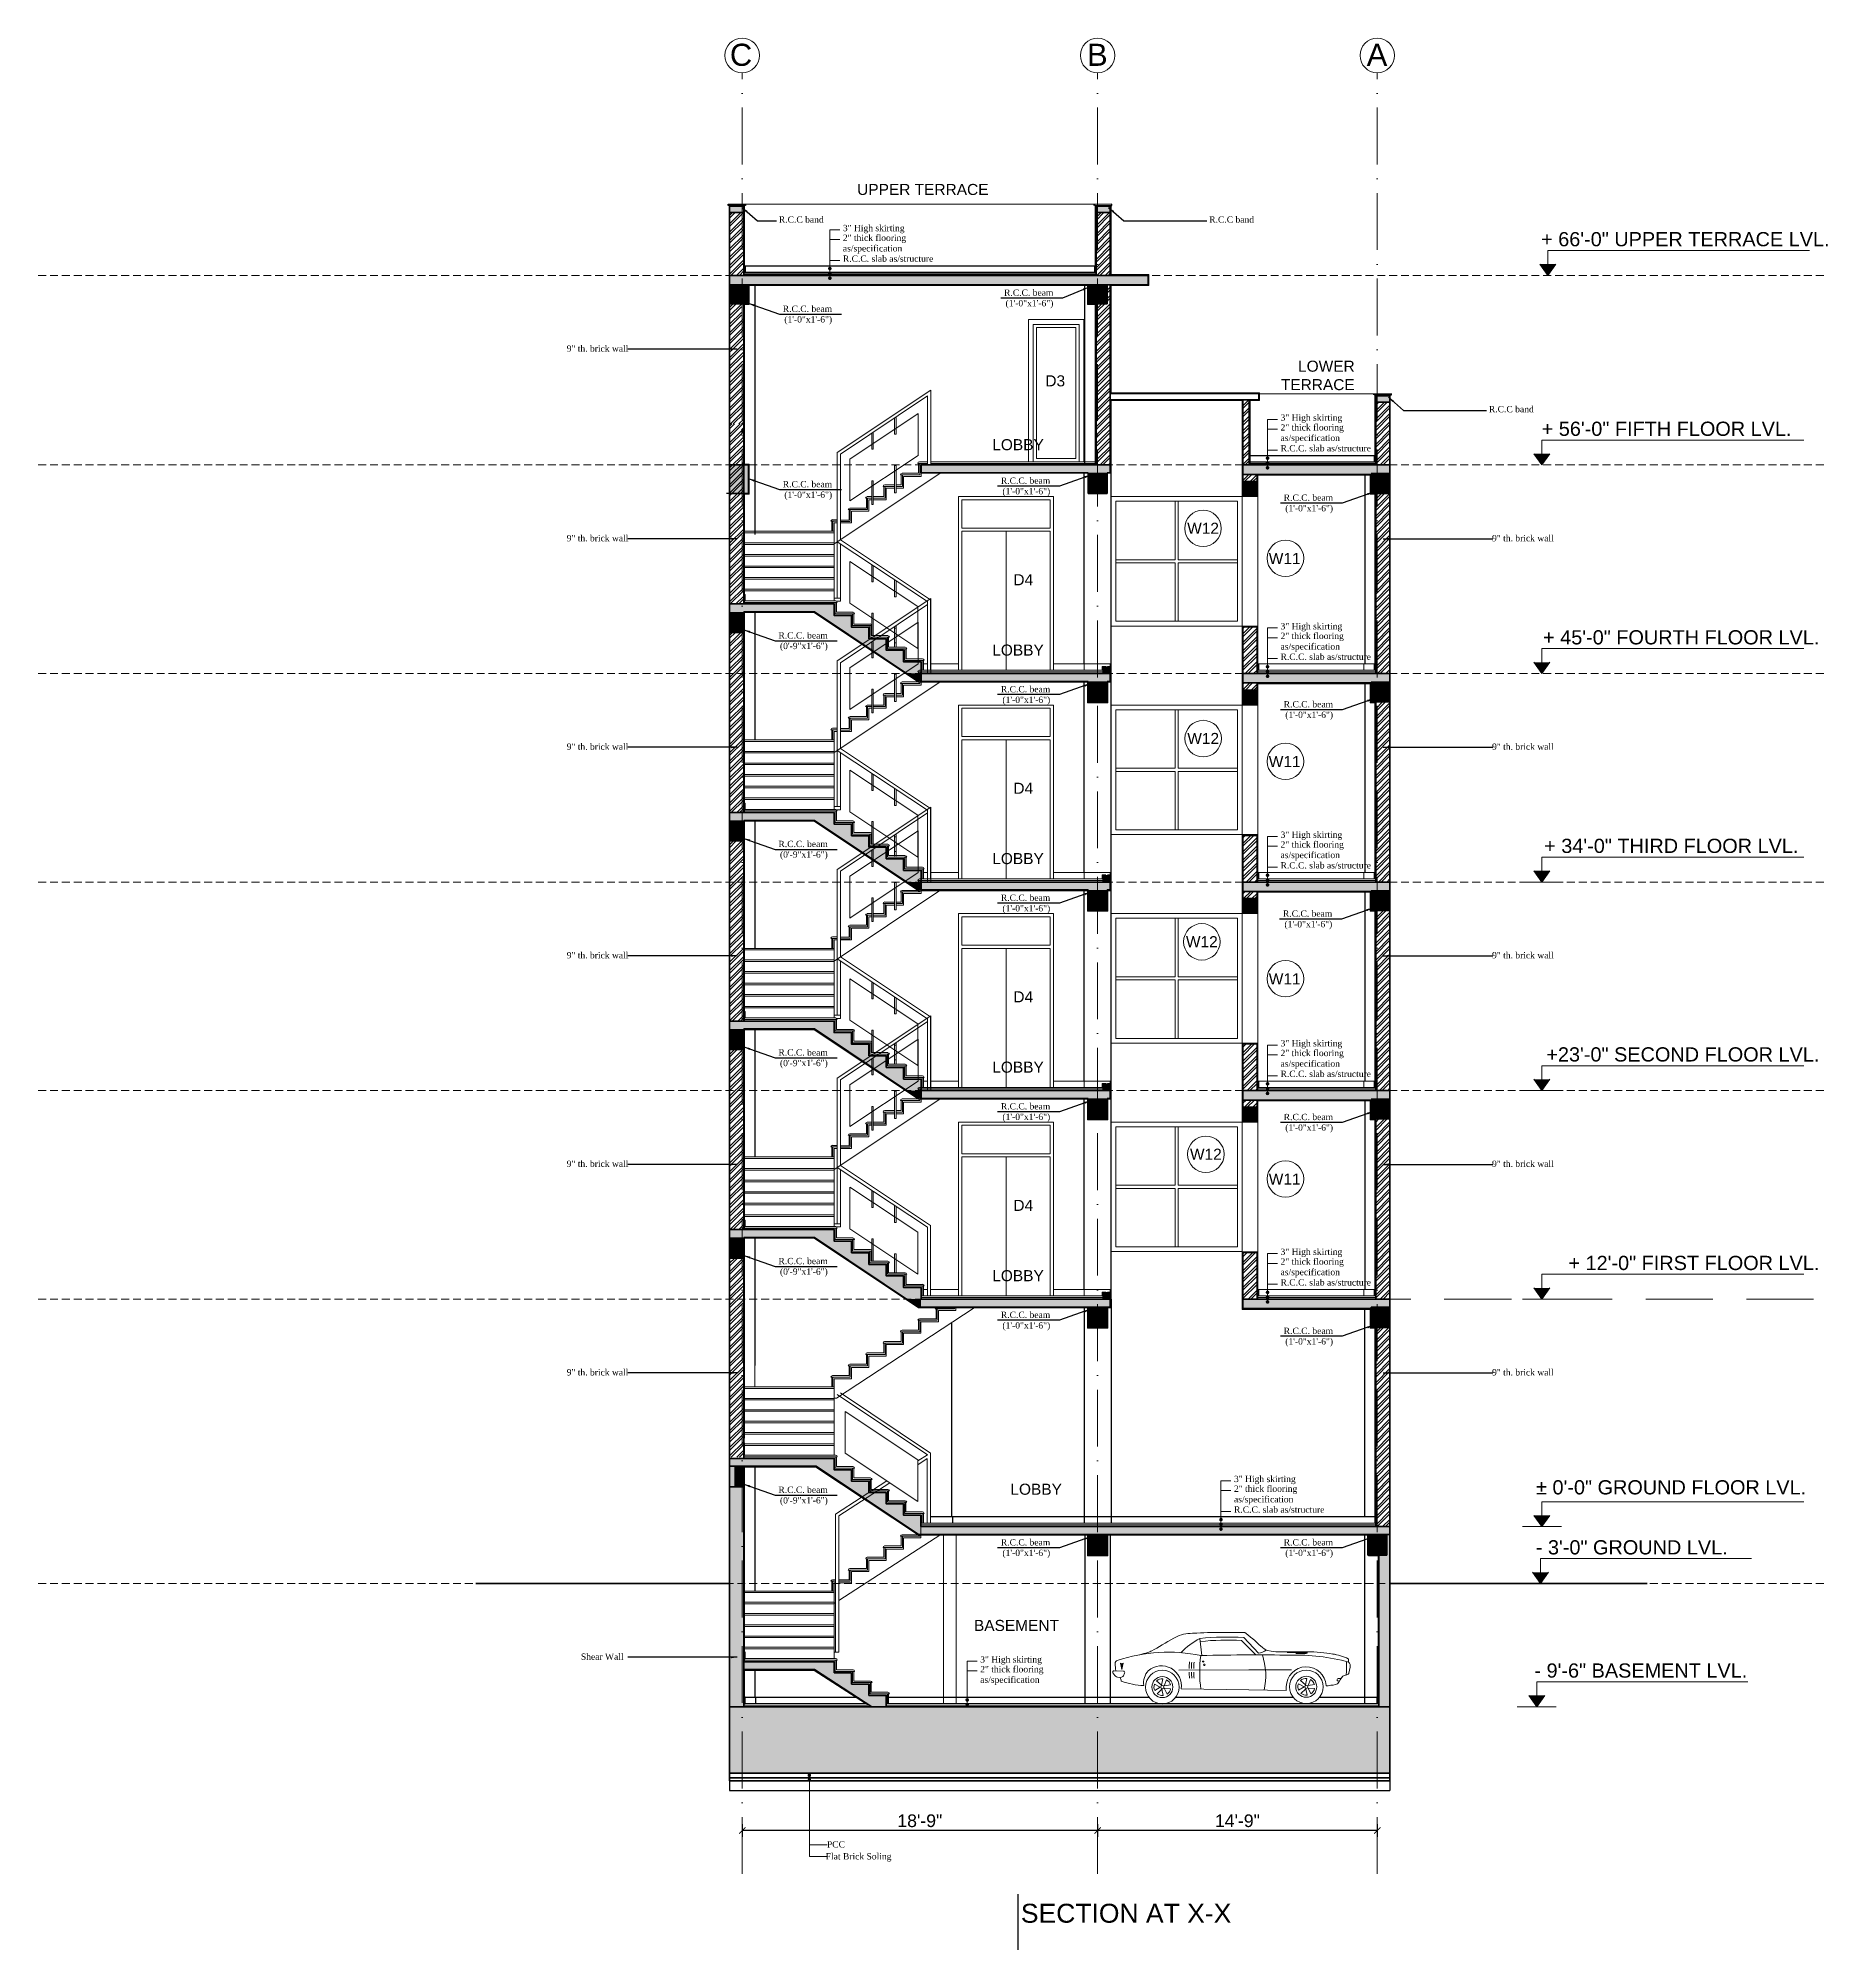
# Model space of a CAD drawing. Header units: inches. Extents: x 10755 to 33653, y -10992 to 10708.
# Drawn here: x 19073 to 20205, y 1421 to 2631 of the extents above; entities that cross this region are included whole.
import ezdxf

# ---------------------------------------------------------------- set-up
doc = ezdxf.new("R2010")
doc.units = ezdxf.units.IN
doc.header["$MEASUREMENT"] = 0
doc.linetypes.add('ACAD_ISO10W100', pattern=[18, 12, -3, 0, -3])
doc.linetypes.add('DASHED', pattern=[0.75, 0.5, -0.25])
for name, color, linetype, lineweight in [('a-vehicles', 34, 'Continuous', 5), ('arrow', 4, 'Continuous', 9), ('Border line inside', 222, 'Continuous', 50), ('centerline', 9, 'ACAD_ISO10W100', 5), ('col', 1, 'Continuous', 30), ('dimension center - 8', 134, 'Continuous', 13), ('dimension element- 8', 5, 'Continuous', 13), ('dimension inter - 8', 6, 'Continuous', 13), ('Dimention', 4, 'Continuous', 15), ('DIMINSION', 5, 'Continuous', 15), ('door', 15, 'Continuous', 18), ('door&window elevation-1', 5, 'Continuous', 15), ('Elevation 1', 21, 'Continuous', 25), ('elevation1', 230, 'Continuous', 13), ('hatch', 33, 'Continuous', 5), ('hatch 2', 8, 'Continuous', 13), ('hatch3', 43, 'Continuous', 5), ('Pillar', 11, 'Continuous', 25), ('PLASTER', 50, 'Continuous', 9), ('stair', 3, 'Continuous', 15), ('STAIRCASE', 143, 'Continuous', 15), ('steps', 4, 'Continuous', 9), ('text-1-4', 6, 'Continuous', 13), ('title text 1', 113, 'Continuous', 25), ('txt', 7, 'Continuous', 15), ('wall', 1, 'Continuous', 35), ('Win', 151, 'Continuous', 13)]:
    doc.layers.add(name, color=color, linetype=linetype, lineweight=lineweight)
doc.layers.add('T-TEXT', color=230, linetype='Continuous')
doc.layers.get('dimension inter - 8').off()
doc.layers.get('DIMINSION').off()
doc.styles.add('arial', font='arial.ttf')
doc.styles.add('Prajwal', font='stylu.ttf', dxfattribs={"height": 9})
doc.styles.get("Standard").update_dxf_attribs({"font": 'arial.ttf'})
doc.styles.add('suren', font='times.ttf', dxfattribs={"height": 4})
doc.dimstyles.new('1-4(p) arrow', dxfattribs={"dimtxt": 4, "dimasz": 4, "dimexe": 0, "dimexo": 0, "dimgap": 2, "dimtad": 1, "dimdec": 3, "dimzin": 0, "dimdsep": 46, "dimlunit": 4, "dimtxsty": 'arial', "dimblk": 'DOT', "dimcen": 0, "dimclrd": 4, "dimclre": 3, "dimclrt": 6, "dimadec": 0, "dimazin": 0, "dimtfac": 0.5, "dimtdec": 3, "dimtix": 1, "dimtofl": 0, "dimtmove": 0, "dimatfit": 3, "dimfxl": 0, "dimtolj": 1, "dimtzin": 0, "dimlwe": -1, "dimarcsym": 0})
doc.dimstyles.new('S8', dxfattribs={"dimscale": 8, "dimtxt": 1, "dimasz": 0.5, "dimexe": 0.5, "dimexo": 0.5, "dimgap": 0.25, "dimtad": 1, "dimzin": 3, "dimdsep": 46, "dimlunit": 4, "dimtxsty": 'Standard', "dimblk": 'ARCHTICK', "dimcen": 0, "dimclrd": 256, "dimclre": 256, "dimclrt": 6, "dimadec": 0, "dimazin": 0, "dimtfac": 0.5, "dimtix": 1, "dimtmove": 1, "dimatfit": 3, "dimfxl": 0.5, "dimfxlon": 1, "dimfrac": 1, "dimtolj": 1, "dimtzin": 0, "dimarcsym": 1})
pattern_1 = [(45, (-164210.76, 10355.66), (-2.65165043, 2.65165043), []), (45, (-164208.992, 10355.66), (-2.65165043, 2.65165043), [])]

msp = doc.modelspace()

# ---------------------------------------------------------------- texts
at = {"layer": 'T-TEXT', "ltscale": 100, "char_height": 14, "width": 12.94397, "attachment_point": 3, "style": 'suren'}
for s, insert in [('{\\fArial|b0|i0|c0|p34;C}', (19524.623, 2627.148)), ('{\\fArial|b0|i0|c0|p34;B}', (19749.57, 2627.148)), ('{\\fArial|b0|i0|c0|p34;A}', (19926.57, 2627.148))]:
    msp.add_mtext(s, dxfattribs=dict(at, insert=insert))
at = {"layer": 'text-1-4', "ltscale": 50, "char_height": 4, "width": 113.8795}
for s, insert, attachment_point in [('\\A1;{\\fTimes New Roman|b0|i0|c0|p18;\\H1.0003x; R.C.C band}', (19539.987, 2517.859, 0), 1), ('\\A1;{\\fTimes New Roman|b0|i0|c0|p18;\\H1.0003x; R.C.C band}', (19812.341, 2517.859), 1), ('{\\fTimes New Roman|b0|i0|c0|p18;2" thick flooring \\Pas/specification}', (19582.007, 2506.318), 1), ('{\\fTimes New Roman|b0|i0|c0|p18;3" High skirting}', (19582.007, 2512.494), 1), ('{\\fTimes New Roman|b0|i0|c0|p18;R.C.C. slab as/structure}', (19582.007, 2493.111), 1), ('{\\fTimes New Roman|b0|i0|c0|p18;9" th. brick wall}', (19407.221, 2436.208, 0), 1), ('\\A1;{\\fTimes New Roman|b0|i0|c0|p18;\\H1.0003x; R.C.C band}', (19989.341, 2397.859), 1), ('{\\fTimes New Roman|b0|i0|c0|p18;2" thick flooring \\Pas/specification}', (19858.998, 2386.318), 1), ('{\\fTimes New Roman|b0|i0|c0|p18;3" High skirting}', (19858.998, 2392.494), 1), ('{\\fTimes New Roman|b0|i0|c0|p18;R.C.C. slab as/structure}', (19858.998, 2373.111), 1), ('{\\fTimes New Roman|b0|i0|c0|p18;9" th. brick wall}', (19407.221, 2316.208, 0), 1), ('{\\fTimes New Roman|b0|i0|c0|p18;9" th. brick wall}', (20031.898, 2316.208, 0), 3), ('{\\fTimes New Roman|b0|i0|c0|p18;2" thick flooring \\Pas/specification}', (19858.998, 2254.318, 0), 1), ('{\\fTimes New Roman|b0|i0|c0|p18;3" High skirting}', (19858.998, 2260.494, 0), 1), ('{\\fTimes New Roman|b0|i0|c0|p18;R.C.C. slab as/structure}', (19858.998, 2241.111, 0), 1), ('{\\fTimes New Roman|b0|i0|c0|p18;9" th. brick wall}', (19407.221, 2184.208, 0), 1), ('{\\fTimes New Roman|b0|i0|c0|p18;9" th. brick wall}', (20031.898, 2184.208, 0), 3), ('{\\fTimes New Roman|b0|i0|c0|p18;2" thick flooring \\Pas/specification}', (19858.998, 2122.318, 0), 1), ('{\\fTimes New Roman|b0|i0|c0|p18;3" High skirting}', (19858.998, 2128.494, 0), 1), ('{\\fTimes New Roman|b0|i0|c0|p18;R.C.C. slab as/structure}', (19858.998, 2109.111, 0), 1), ('{\\fTimes New Roman|b0|i0|c0|p18;9" th. brick wall}', (19407.221, 2052.208, 0), 1), ('{\\fTimes New Roman|b0|i0|c0|p18;9" th. brick wall}', (20031.898, 2052.208, 0), 3), ('{\\fTimes New Roman|b0|i0|c0|p18;3" High skirting}', (19858.998, 1996.494, 0), 1), ('{\\fTimes New Roman|b0|i0|c0|p18;2" thick flooring \\Pas/specification}', (19858.998, 1990.318, 0), 1), ('{\\fTimes New Roman|b0|i0|c0|p18;R.C.C. slab as/structure}', (19858.998, 1977.111, 0), 1), ('{\\fTimes New Roman|b0|i0|c0|p18;9" th. brick wall}', (19407.221, 1920.208, 0), 1), ('{\\fTimes New Roman|b0|i0|c0|p18;9" th. brick wall}', (20031.898, 1920.208, 0), 3), ('{\\fTimes New Roman|b0|i0|c0|p18;3" High skirting}', (19858.998, 1864.494, 0), 1), ('{\\fTimes New Roman|b0|i0|c0|p18;2" thick flooring \\Pas/specification}', (19858.998, 1858.318, 0), 1), ('{\\fTimes New Roman|b0|i0|c0|p18;R.C.C. slab as/structure}', (19858.998, 1845.111, 0), 1), ('{\\fTimes New Roman|b0|i0|c0|p18;9" th. brick wall}', (19407.221, 1788.208, 0), 1), ('{\\fTimes New Roman|b0|i0|c0|p18;9" th. brick wall}', (20031.898, 1788.208, 0), 3), ('{\\fTimes New Roman|b0|i0|c0|p18;3" High skirting}', (19829.53, 1720.702, 0), 1), ('{\\fTimes New Roman|b0|i0|c0|p18;2" thick flooring \\Pas/specification}', (19829.53, 1714.527, 0), 1), ('{\\fTimes New Roman|b0|i0|c0|p18;R.C.C. slab as/structure}', (19829.53, 1701.32, 0), 1), ('{\\fTimes New Roman|b0|i0|c0|p18;Shear Wall}', (19416.187, 1608.208, 0), 1), ('{\\fTimes New Roman|b0|i0|c0|p18;2" thick flooring \\Pas/specification}', (19668.921, 1600.318, 0), 1), ('{\\fTimes New Roman|b0|i0|c0|p18;3" High skirting}', (19668.921, 1606.494, 0), 1), ('{\\fTimes New Roman|b0|i0|c0|p18;PCC}', (19583.33, 1489.393), 3), ('{\\fTimes New Roman|b0|i0|c0|p18;Flat Brick Soling}', (19612.747, 1481.843), 3)]:
    msp.add_mtext(s, dxfattribs=dict(at, insert=insert, attachment_point=attachment_point))
at = {"layer": 'text-1-4', "ltscale": 50, "char_height": 4, "width": 33.30159, "attachment_point": 3, "rotation": 0.073657}
for s, insert in [('{\\fTimes New Roman|b0|i0|c0|p18;R.C.C. beam (1\'-0"x1\'-6")}', (19715.217, 2471.605)), ('{\\fTimes New Roman|b0|i0|c0|p18;R.C.C. beam (1\'-0"x1\'-6")}', (19575.191, 2461.371)), ('{\\fTimes New Roman|b0|i0|c0|p18;R.C.C. beam (1\'-0"x1\'-6")}', (19575.191, 2350.371)), ('{\\fTimes New Roman|b0|i0|c0|p18;R.C.C. beam (1\'-0"x1\'-6")}', (19713.217, 2352.605)), ('{\\fTimes New Roman|b0|i0|c0|p18;R.C.C. beam (1\'-0"x1\'-6")}', (19892.217, 2341.848)), ('{\\fTimes New Roman|b0|i0|c0|p18;R.C.C. beam (0\'-9"x1\'-6")}', (19572.431, 2254.667)), ('{\\fTimes New Roman|b0|i0|c0|p18;R.C.C. beam (1\'-0"x1\'-6")}', (19713.217, 2220.605)), ('{\\fTimes New Roman|b0|i0|c0|p18;R.C.C. beam (1\'-0"x1\'-6")}', (19892.217, 2211.084)), ('{\\fTimes New Roman|b0|i0|c0|p18;R.C.C. beam (0\'-9"x1\'-6")}', (19572.431, 2122.667)), ('{\\fTimes New Roman|b0|i0|c0|p18;R.C.C. beam (1\'-0"x1\'-6")}', (19713.217, 2088.605)), ('{\\fTimes New Roman|b0|i0|c0|p18;R.C.C. beam (1\'-0"x1\'-6")}', (19891.717, 2078.584)), ('{\\fTimes New Roman|b0|i0|c0|p18;R.C.C. beam (0\'-9"x1\'-6")}', (19572.431, 1990.667)), ('{\\fTimes New Roman|b0|i0|c0|p18;R.C.C. beam (1\'-0"x1\'-6")}', (19713.217, 1956.605)), ('{\\fTimes New Roman|b0|i0|c0|p18;R.C.C. beam (1\'-0"x1\'-6")}', (19892.217, 1949.844)), ('{\\fTimes New Roman|b0|i0|c0|p18;R.C.C. beam (0\'-9"x1\'-6")}', (19572.431, 1858.667)), ('{\\fTimes New Roman|b0|i0|c0|p18;R.C.C. beam (1\'-0"x1\'-6")}', (19713.217, 1824.605)), ('{\\fTimes New Roman|b0|i0|c0|p18;R.C.C. beam (1\'-0"x1\'-6")}', (19892.217, 1814.45)), ('{\\fTimes New Roman|b0|i0|c0|p18;R.C.C. beam (0\'-9"x1\'-6")}', (19572.431, 1713.867)), ('{\\fTimes New Roman|b0|i0|c0|p18;R.C.C. beam (1\'-0"x1\'-6")}', (19713.217, 1680.605)), ('{\\fTimes New Roman|b0|i0|c0|p18;R.C.C. beam (1\'-0"x1\'-6")}', (19892.217, 1680.605))]:
    msp.add_mtext(s, dxfattribs=dict(at, insert=insert))
at = {"layer": 'title text 1', "style": 'Prajwal'}
for s, insert, char_height, width, attachment_point in [('\\pxi-4.6811;{\\fArial|b0|i0|c0|p34;UPPER TERRACE}', (19674.162, 2538.398), 7, 288.36124, 3), ('\\pi-42.13;{\\fArial|b0|i0|c0|p34;+ 66\'-0" UPPER TERRACE LVL.}', (20206.459, 2507.93), 9, 288.36124, 3), ('\\pxi-4.6811;{\\fArial|b0|i0|c0|p34;LOWER\\PTERRACE}', (19905.923, 2426.532), 7, 288.36124, 3), ('\\pxi-4.6811;{\\fArial|b0|i0|c0|p34;D3}', (19722.65, 2417.262), 7, 288.36124, 3), ('\\pi-42.13;{\\fArial|b0|i0|c0|p34;+ 56\'-0" FIFTH FLOOR LVL.}', (20182.364, 2387.93), 9, 288.36124, 3), ('\\pxi-4.6811;{\\fArial|b0|i0|c0|p34;LOBBY}', (19709.159, 2376.854), 7, 288.36124, 3), ('\\pxi-4.6811;{\\fArial|b0|i0|c0|p34;D4}', (19702.409, 2291.366), 7, 288.36124, 3), ('\\pi-42.13;{\\fArial|b0|i0|c0|p34;+ 45\'-0" FOURTH FLOOR LVL.}', (20200.01, 2255.93), 9, 288.36124, 3), ('\\pxi-4.6811;{\\fArial|b0|i0|c0|p34;LOBBY}', (19709.159, 2246.854), 7, 288.36124, 3), ('\\pxi-4.6811;{\\fArial|b0|i0|c0|p34;D4}', (19702.409, 2159.366), 7, 288.36124, 3), ('\\pi-42.13;{\\fArial|b0|i0|c0|p34;+ 34\'-0" THIRD FLOOR LVL.}', (20186.738, 2123.93), 9, 288.36124, 3), ('\\pxi-4.6811;{\\fArial|b0|i0|c0|p34;LOBBY}', (19709.159, 2114.854), 7, 288.36124, 3), ('\\pxi-4.6811;{\\fArial|b0|i0|c0|p34;D4}', (19702.409, 2027.366), 7, 288.36124, 3), ('\\pi-42.13;{\\fArial|b0|i0|c0|p34;+23\'-0" SECOND FLOOR LVL.}', (20200.01, 1991.93), 9, 288.36124, 3), ('\\pxi-4.6811;{\\fArial|b0|i0|c0|p34;LOBBY}', (19709.159, 1982.854), 7, 288.36124, 3), ('\\pxi-4.6811;{\\fArial|b0|i0|c0|p34;D4}', (19702.409, 1895.366), 7, 288.36124, 3), ('\\pi-42.13;{\\fArial|b0|i0|c0|p34;+ 12\'-0" FIRST FLOOR LVL.}', (20200.01, 1859.93), 9, 288.36124, 3), ('\\pxi-4.6811;{\\fArial|b0|i0|c0|p34;LOBBY}', (19709.159, 1850.854), 7, 288.36124, 3), ('\\pxi-4.6811;{\\fArial|b0|i0|c0|p34;LOBBY}', (19720.63, 1715.695), 7, 288.36124, 3), ('\\pi-42.13;{\\fArial|b0|i0|c0|p34;%%P 0\'-0" GROUND FLOOR LVL.}', (20191.648, 1717.915), 9, 288.36124, 3), ('\\pi-42.13;{\\fArial|b0|i0|c0|p34;- 3\'-0" GROUND LVL.}', (20141.976, 1679.93), 9, 288.36124, 3), ('\\pxi-4.6811;{\\fArial|b0|i0|c0|p34;BASEMENT }', (19718.756, 1629.483), 7, 288.36124, 3), ('\\pi-42.13;{\\fArial|b0|i0|c0|p34;- 9\'-6" BASEMENT LVL.}', (20154.372, 1601.93), 9, 288.36124, 3), ('{\\fSansSerif|b0|i0|c2|p2;SECTION AT X-X}', (19694.65, 1449.804), 12, 232.09995, 1)]:
    msp.add_mtext(s, dxfattribs=dict(at, insert=insert, char_height=char_height, width=width, attachment_point=attachment_point))
at = {"layer": 'txt', "linetype": 'Continuous', "char_height": 7, "width": 110.15627, "attachment_point": 2, "style": 'arial'}
for s, insert in [('{\\fArial|b0|i0|c186|p34;W}12', (19809.952, 2323.937)), ('{\\fArial|b0|i0|c186|p34;W}11', (19861.597, 2304.798)), ('{\\fArial|b0|i0|c186|p34;W}12', (19810.028, 2190.917)), ('{\\fArial|b0|i0|c186|p34;W}11', (19861.597, 2176.262)), ('{\\fArial|b0|i0|c186|p34;W}12', (19809.181, 2062.27)), ('{\\fArial|b0|i0|c186|p34;W}11', (19861.597, 2038.689)), ('{\\fArial|b0|i0|c186|p34;W}12', (19811.728, 1927.768)), ('{\\fArial|b0|i0|c186|p34;W}11', (19861.597, 1911.955))]:
    msp.add_mtext(s, dxfattribs=dict(at, insert=insert))

# ---------------------------------------------------------------- blocks, each defined once
blk = doc.blocks.new('eewewtrr')
at = {"layer": 'hatch', "linetype": 'Continuous', "ltscale": 30}
blk.add_hatch(color=256, dxfattribs=at).paths.add_polyline_path([(184138.5, -5134.9), (184126.5, -5134.9), (184126.5, -5147.9), (184138.5, -5147.9)])
at = {"layer": 'wall', "linetype": 'Continuous', "ltscale": 30}
blk.add_lwpolyline([(184126.5, -5134.9), (184138.5, -5134.9), (184138.5, -5147.9), (184126.5, -5147.9)], close=True, dxfattribs=at)
blk = doc.blocks.new('ERWEWRTTT')
at = {"layer": 'hatch', "linetype": 'Continuous', "ltscale": 30}
h = blk.add_hatch(color=256, dxfattribs=at)
h.paths.add_polyline_path([(185968.6, -4871), (185968.6, -4866), (185848.8, -4866), (185848.8, -4871)])
h.paths.add_polyline_path([(186052.5, -4866), (186052.5, -4872), (186145.6, -4872), (186145.6, -4866)])
for points in [[(185966.6, -4871), (185954.6, -4871), (185954.6, -4884), (185966.6, -4884)], [(186145.6, -4871), (186133.6, -4871), (186133.6, -4884), (186145.6, -4884)], [(186061.5, -4876.5), (186052.5, -4876.5), (186052.5, -4885.5), (186061.5, -4885.5)], [(185736.6, -4959), (185727.6, -4959), (185727.6, -4972), (185736.6, -4972)]]:
    blk.add_hatch(color=256, dxfattribs=at).paths.add_polyline_path(points)
h = blk.add_hatch(dxfattribs=at)
h.set_pattern_fill('ANSI32', color=256, scale=10, style=0)
h.set_pattern_definition([(45, (166217.341, -7226.5384), (-2.6516504, 2.6516504), []), (45, (166219.1088, -7226.5384), (-2.6516504, 2.6516504), [])])
h.paths.add_polyline_path([(186061.5, -4872), (186052.5, -4872), (186052.5, -4876.5), (186061.5, -4876.5)])
h = blk.add_hatch(dxfattribs=at)
h.set_pattern_fill('ANSI32', color=256, scale=10, style=0)
h.paths.add_polyline_path([(186145.6, -4884), (186136.6, -4884), (186136.6, -4998), (186145.6, -4998)])
h = blk.add_hatch(dxfattribs=at)
h.set_pattern_fill('ANSI32', color=256, scale=10, style=0)
h.set_pattern_definition([(45, (166217.341, -6830.5384), (-2.6516504, 2.6516504), []), (45, (166219.1088, -6830.5384), (-2.6516504, 2.6516504), [])])
h.paths.add_polyline_path([(186061.5, -4968.5), (186052.5, -4968.5), (186052.5, -4998), (186061.5, -4998)])
at = {"layer": 'hatch 2', "linetype": 'Continuous', "ltscale": 30}
h = blk.add_hatch(dxfattribs=at)
h.set_pattern_fill('ANSI32', color=256, scale=10, style=0)
h.set_pattern_definition([(45, (166217.341, -7302.0935), (-2.6516504, 2.6516504), []), (45, (166219.1088, -7302.0935), (-2.6516504, 2.6516504), [])])
h.paths.add_polyline_path([(185736.6, -4854), (185727.6, -4854), (185727.6, -4954), (185736.6, -4954)])
h.paths.add_polyline_path([(185736.6, -4840), (185727.6, -4840), (185727.6, -4854), (185736.6, -4854)])
for points in [[(185815.8, -4968.7), (185804.8, -4968.7), (185804.8, -4961.3), (185793.8, -4961.3), (185793.8, -4954), (185736.8, -4954), (185727.6, -4954), (185727.6, -4959), (185739.6, -4959), (185781.3, -4959), (185839.8, -4998), (185848.8, -4998), (185848.8, -4990.7), (185837.8, -4990.7), (185837.8, -4983.3), (185826.8, -4983.3), (185826.8, -4976), (185815.8, -4976)], [(185793.8, -4954), (185736.8, -4954), (185727.6, -4954), (185727.6, -4959), (185739.6, -4959), (185781.3, -4959), (185839.8, -4998), (185848.8, -4998), (185848.8, -4990.7), (185837.8, -4990.7), (185837.8, -4983.3), (185826.8, -4983.3), (185826.8, -4976), (185815.8, -4976), (185815.8, -4968.7), (185804.8, -4968.7), (185804.8, -4961.3), (185793.8, -4961.3)], [(185847.3, -5003), (185848.8, -5003), (185848.8, -4998), (185839.8, -4998)], [(185847.3, -5003), (185848.8, -5003), (185848.8, -4998), (185839.8, -4998)]]:
    blk.add_hatch(color=256, dxfattribs=at).paths.add_polyline_path(points)
at = {"layer": 'door', "linetype": 'Continuous', "ltscale": 30}
for p, q in [((185872.6, -4996), (185872.6, -4886)), ((185932.6, -4886), (185872.6, -4886)), ((185930.6, -4888), (185874.6, -4888)), ((185874.6, -4906), (185874.6, -4888)), ((185930.6, -4906), (185930.6, -4888)), ((185932.6, -4996), (185932.6, -4886)), ((185930.6, -4906), (185874.6, -4906)), ((185874.6, -4996), (185874.6, -4908)), ((185930.6, -4908), (185874.6, -4908)), ((185902.6, -4908), (185902.6, -4996)), ((185930.6, -4996), (185930.6, -4908))]:
    blk.add_line(p, q, dxfattribs=at)
at = {"layer": 'hatch', "linetype": 'Continuous', "ltscale": 30}
blk.add_line((185848.8, -4866), (185861.3, -4866), dxfattribs=at)
at = {"layer": 'Pillar', "linetype": 'Continuous', "ltscale": 30}
for p, q in [((185952.1, -4992), (185952.1, -4871)), ((185969.1, -4998), (185969.1, -4864)), ((186129.6, -4872), (186129.6, -4992)), ((185743.6, -4959), (185743.6, -5040))]:
    blk.add_line(p, q, dxfattribs=at)
at = {"layer": 'PLASTER'}
for p, q in [((186052, -4886), (186052, -4866)), ((186062, -4886), (186062, -4872)), ((186052, -4886), (186062, -4886)), ((186052, -4968), (186052, -4886)), ((186062, -4968), (186062, -4886)), ((186052, -4968), (186062, -4968)), ((186052, -4998), (186052, -4968)), ((186062, -4998), (186062, -4968))]:
    blk.add_line(p, q, dxfattribs=at)
for points in [[(185969.1, -5003.5), (185967.1, -5003.5), (185967.1, -5016.5), (185954.1, -5016.5), (185954.1, -5003.5), (185847.1, -5003.5), (185781.1, -4959.5), (185737.1, -4959.5), (185737.1, -4972.5), (185737.1, -4972.5), (185737.1, -5086)], [(186136.1, -5124), (186136.1, -5016.5), (186133.1, -5016.5), (186133.1, -5004.5), (186062, -5004.5)]]:
    blk.add_lwpolyline(points, dxfattribs=at)
at = {"layer": 'stair', "ltscale": 5}
for p, q in [((185836.3, -4872.3), (185835.8, -4872.3)), ((185848, -4872.3), (185836.3, -4872.3)), ((185836.3, -4872.3), (185836.3, -4878.7)), ((185848, -4872.3), (185836.3, -4872.3)), ((185847.3, -4871.3), (185836.8, -4871.3)), ((185847.3, -4871.3), (185836.8, -4871.3)), ((185837, -4872.3), (185837, -4879.7)), ((185847.3, -4865), (185846.8, -4865)), ((185847.3, -4865), (185847.3, -4871.3)), ((185853, -4865), (185847.3, -4865)), ((185853, -4864), (185847.8, -4864)), ((185848, -4865), (185848, -4872.3)), ((185855, -4864), (185959.1, -4864)), ((185855, -4865), (185959.1, -4865)), ((185814.3, -4887), (185813.8, -4887)), ((185814.3, -4887), (185814.3, -4893.3)), ((185817.6, -4887), (185814.3, -4887)), ((185817.6, -4887), (185814.3, -4887)), ((185817.6, -4886), (185814.8, -4886)), ((185817.6, -4886), (185814.8, -4886)), ((185815, -4887), (185815, -4894.3)), ((185825.3, -4886), (185818.6, -4886)), ((185825.3, -4886), (185818.6, -4886)), ((185826, -4887), (185818.6, -4887)), ((185826, -4887), (185818.6, -4887)), ((185825.3, -4879.7), (185824.8, -4879.7)), ((185825.3, -4879.7), (185825.3, -4886)), ((185832, -4879.7), (185825.3, -4879.7)), ((185832, -4879.7), (185825.3, -4879.7)), ((185832, -4878.7), (185825.8, -4878.7)), ((185832, -4878.7), (185825.8, -4878.7)), ((185826, -4879.7), (185826, -4887)), ((185836.3, -4878.7), (185833, -4878.7)), ((185836.3, -4878.7), (185833, -4878.7)), ((185837, -4879.7), (185833, -4879.7)), ((185837, -4879.7), (185833, -4879.7)), ((185803.3, -4894.3), (185802.8, -4894.3)), ((185815, -4894.3), (185803.3, -4894.3)), ((185803.3, -4894.3), (185803.3, -4900.7)), ((185815, -4894.3), (185803.3, -4894.3)), ((185814.3, -4893.3), (185803.8, -4893.3)), ((185814.3, -4893.3), (185803.8, -4893.3)), ((185804, -4894.3), (185804, -4901.7)), ((185793.8, -4908), (185737.1, -4908)), ((185793.8, -4909), (185737.1, -4909)), ((185792.3, -4901.7), (185791.8, -4901.7)), ((185792.3, -4901.7), (185792.3, -4907.8)), ((185795.8, -4901.7), (185792.3, -4901.7)), ((185795.8, -4901.7), (185792.3, -4901.7)), ((185795.8, -4900.7), (185792.8, -4900.7)), ((185795.8, -4900.7), (185792.8, -4900.7)), ((185793, -4901.7), (185793, -4907.8)), ((185803.3, -4900.9), (185797.8, -4900.9)), ((185803.3, -4900.9), (185797.8, -4900.9)), ((185804, -4901.9), (185797.8, -4901.9)), ((185804, -4901.9), (185797.8, -4901.9)), ((185793.8, -4915.3), (185737.1, -4915.3)), ((185793.8, -4916.3), (185737.1, -4916.3)), ((185793.8, -4922.7), (185737.1, -4922.7)), ((185793.8, -4923.7), (185737.1, -4923.7)), ((185793.8, -4930), (185737.1, -4930)), ((185793.8, -4931), (185737.1, -4931)), ((185793.8, -4937.3), (185737.1, -4937.3)), ((185793.8, -4938.3), (185737.1, -4938.3)), ((185793.8, -4944.7), (185737.1, -4944.7)), ((185793.8, -4945.7), (185737.1, -4945.7)), ((185736.6, -4952), (185794.8, -4952)), ((185736.6, -4953), (185795.3, -4953)), ((185794.5, -4953), (185794.5, -4960.3)), ((185794.5, -4960.3), (185806.3, -4960.3)), ((185794.5, -4960.3), (185806.3, -4960.3)), ((185795.3, -4953), (185795.3, -4959.3)), ((185795.3, -4953), (185795.8, -4953)), ((185795.3, -4959.3), (185805.8, -4959.3)), ((185795.3, -4959.3), (185805.8, -4959.3)), ((185805.5, -4960.3), (185805.5, -4967.7)), ((185806.3, -4960.3), (185806.3, -4966.7)), ((185806.3, -4960.3), (185806.8, -4960.3)), ((185805.5, -4967.7), (185817.3, -4967.7)), ((185805.5, -4967.7), (185817.3, -4967.7)), ((185806.3, -4966.7), (185816.8, -4966.7)), ((185806.3, -4966.7), (185816.8, -4966.7)), ((185816.5, -4967.7), (185816.5, -4975)), ((185817.3, -4967.7), (185817.3, -4974)), ((185817.3, -4967.7), (185817.8, -4967.7)), ((185816.5, -4975), (185828.3, -4975)), ((185816.5, -4975), (185828.3, -4975)), ((185817.3, -4974), (185827.8, -4974)), ((185817.3, -4974), (185827.8, -4974)), ((185827.5, -4975), (185827.5, -4982.3)), ((185827.5, -4982.3), (185839.3, -4982.3)), ((185828.3, -4975), (185828.8, -4975)), ((185828.3, -4975), (185828.3, -4981.3)), ((185828.3, -4981.3), (185838.8, -4981.3)), ((185838.5, -4982.3), (185838.5, -4989.7)), ((185839.3, -4982.3), (185839.8, -4982.3)), ((185839.3, -4982.3), (185839.3, -4988.7)), ((185838.5, -4989.7), (185850.3, -4989.7)), ((185838.5, -4989.7), (185850.3, -4989.7)), ((185839.3, -4988.7), (185849.8, -4988.7)), ((185839.3, -4988.7), (185849.8, -4988.7)), ((185848.8, -4996), (185964.1, -4996)), ((185848.8, -4997), (185964.1, -4997)), ((185849.5, -4989.7), (185849.5, -4996)), ((185850.3, -4989.7), (185850.3, -4996)), ((185850.3, -4989.7), (185850.8, -4989.7)), ((185852.8, -4992), (185850.3, -4992)), ((185872.6, -4992), (185854.8, -4992)), ((185968.6, -4992), (185932.6, -4992)), ((185952.1, -4996), (185952.1, -4992)), ((185968.6, -4994), (185968.6, -4992)), ((186135.6, -4992), (186062, -4992)), ((186062, -4996), (186136.6, -4996)), ((186062, -4997), (186136.6, -4997)), ((186129.1, -4992), (186129.1, -4996))]:
    blk.add_line(p, q, dxfattribs=at)
for points in [[(185737.1, -4952), (185737.6, -4952), (185737.6, -4948), (185737.1, -4948)], [(186062, -4996), (186062.5, -4996), (186062.5, -4992), (186062, -4992)], [(186135.6, -4996), (186136.1, -4996), (186136.1, -4992), (186135.6, -4992)]]:
    blk.add_lwpolyline(points, close=True, dxfattribs=at)
for centre, start, end in [((185836.8, -4872.4), 87.079, 176.8786), ((185847.8, -4865.1), 87.079, 176.8786), ((185814.8, -4887.1), 87.079, 176.8786), ((185825.8, -4879.7), 87.079, 176.8786), ((185803.8, -4894.4), 87.079, 176.8786), ((185792.8, -4901.7), 87.079, 176.8786), ((185794.7, -4953.1), 3.1214, 92.921), ((185805.7, -4960.4), 3.1214, 92.921), ((185816.7, -4967.7), 3.1214, 92.921), ((185827.7, -4975.1), 3.1214, 92.921), ((185838.7, -4982.4), 3.1214, 92.921), ((185849.7, -4989.7), 3.1214, 92.921)]:
    blk.add_arc(centre, 1.06, start, end, dxfattribs=at)
at = {"layer": 'STAIRCASE', "linetype": 'Continuous', "ltscale": 30}
for p, q in [((185793.8, -4916), (185861.3, -4871)), ((185793.8, -4917.3), (185793.8, -4910)), ((185793.8, -4924.7), (185793.8, -4917.3)), ((185793.8, -4932), (185793.8, -4924.7)), ((185793.8, -4939.3), (185793.8, -4932)), ((185793.8, -4946.7), (185793.8, -4939.3)), ((185793.8, -4952.2), (185793.8, -4946.7))]:
    blk.add_line(p, q, dxfattribs=at)
for points in [[(185833, -4880.7), (185837.8, -4880.7), (185837.8, -4873.3), (185848.8, -4873.3), (185848.8, -4866), (185848.8, -4866)], [(185797.8, -4902.7), (185804.8, -4902.7), (185804.8, -4895.3), (185815.8, -4895.3), (185815.8, -4888), (185817.6, -4888)], [(185818.6, -4888), (185826.8, -4888), (185826.8, -4880.7), (185832, -4880.7)], [(185793.8, -4910), (185793.8, -4902.7), (185795.8, -4902.7)]]:
    blk.add_lwpolyline(points, dxfattribs=at)
at = {"layer": 'wall', "linetype": 'Continuous', "ltscale": 30}
for p, q in [((185727.6, -4827), (185727.6, -4954)), ((185736.6, -4840), (185736.6, -4954)), ((185848.8, -4866), (185968.6, -4866)), ((185848.8, -4871), (185848.8, -4866)), ((185848.8, -4871), (185954.6, -4871)), ((185966.6, -4871), (185968.6, -4871)), ((185968.6, -4866), (185968.6, -4871)), ((186052.5, -4866), (186145.6, -4866)), ((186052.5, -4872), (186052.5, -4866)), ((186052.5, -4872), (186145.6, -4872)), ((186052.5, -4885.5), (186052.5, -4872)), ((186061.5, -4885.5), (186061.5, -4872)), ((186145.6, -4872), (186145.6, -4866)), ((186145.6, -4998), (186145.6, -4872)), ((186052.5, -4876.5), (186061.5, -4876.5)), ((186052.5, -4885.5), (186061.5, -4885.5)), ((186136.6, -4998), (186136.6, -4884)), ((185736.8, -4954), (185727.6, -4954)), ((185727.6, -4954), (185727.6, -4959)), ((185727.6, -4959), (185727.6, -4959)), ((185781.3, -4959), (185736.6, -4959)), ((185847.3, -5003), (185781.3, -4959)), ((186052.5, -4998), (186052.5, -4968.5)), ((186052.5, -4968.5), (186061.5, -4968.5)), ((186061.5, -4998), (186061.5, -4968.5)), ((185847.3, -5003), (185839.8, -4998))]:
    blk.add_line(p, q, dxfattribs=at)
for points in [[(185966.6, -4871), (185966.6, -4884), (185954.6, -4884), (185954.6, -4871)], [(186145.6, -4872), (186145.6, -4884), (186133.6, -4884), (186133.6, -4872)], [(185736.6, -4959), (185736.6, -4972), (185727.6, -4972), (185727.6, -4959)], [(185848.8, -4998), (185848.8, -4990.7), (185837.8, -4990.7), (185837.8, -4983.3), (185826.8, -4983.3), (185826.8, -4976), (185815.8, -4976), (185815.8, -4968.7), (185804.8, -4968.7), (185804.8, -4961.3), (185793.8, -4961.3), (185793.8, -4954), (185736.8, -4954)]]:
    blk.add_lwpolyline(points, dxfattribs=at)
at = {"layer": 'Win', "linetype": 'Continuous', "ltscale": 30}
for p, q in [((185855, -4818.6), (185795.8, -4858.1)), ((185853, -4822.3), (185797.8, -4859.2)), ((185853, -4866), (185853, -4822.3)), ((185855, -4866), (185855, -4818.6)), ((185847, -4833.5), (185803.8, -4862.4)), ((185832, -4836.5), (185832, -4846.6)), ((185833, -4835.8), (185833, -4846.6)), ((185847, -4860), (185847, -4833.5)), ((185817.6, -4846), (185817.6, -4856.1)), ((185818.6, -4845.3), (185818.6, -4856.1)), ((185833, -4846.6), (185832, -4846.6)), ((185795.8, -4858.1), (185795.8, -4902.7)), ((185797.8, -4859.2), (185797.8, -4902.7)), ((185803.8, -4888.8), (185847, -4860)), ((185803.8, -4862.4), (185803.8, -4888.8)), ((185803.8, -4862.4), (185803.8, -4888.8)), ((185818.6, -4856.1), (185817.6, -4856.1)), ((185817.6, -4876), (185817.6, -4891)), ((185817.6, -4876), (185818.6, -4876)), ((185818.6, -4876), (185818.6, -4891)), ((185832, -4866.4), (185832, -4883.7)), ((185832, -4866.4), (185833, -4866.4)), ((185833, -4866.4), (185833, -4883.7)), ((185833, -4883.7), (185832, -4883.7)), ((185818.6, -4891), (185817.6, -4891)), ((185795.8, -4902.7), (185795.8, -4914.7)), ((185797.8, -4913.4), (185797.8, -4902.7)), ((185795.8, -4914.7), (185852.8, -4952.5)), ((185795.8, -4914.7), (185795.8, -4950.3)), ((185854.8, -4951.4), (185797.8, -4913.4)), ((185797.8, -4916), (185797.8, -4952.3)), ((185803.8, -4927.2), (185846.8, -4955.7)), ((185803.8, -4927.2), (185803.8, -4953.5)), ((185817.6, -4929.2), (185817.6, -4940)), ((185818.6, -4929.8), (185818.6, -4940)), ((185817.6, -4940), (185818.6, -4940)), ((185832, -4938.7), (185832, -4949.5)), ((185833, -4939.4), (185833, -4949.5)), ((185793.8, -4950.3), (185797.8, -4950.3)), ((185795.2, -4952.3), (185797.8, -4952.3)), ((185846.8, -4982.2), (185803.8, -4953.5)), ((185817.6, -4959.8), (185817.6, -4974.2)), ((185818.6, -4959.8), (185817.6, -4959.8)), ((185818.6, -4959.8), (185818.6, -4974.2)), ((185832, -4949.5), (185833, -4949.5)), ((185846.8, -4955.7), (185846.8, -4982.2)), ((185852.8, -4952.5), (185852.8, -4996)), ((185854.8, -4951.4), (185854.8, -4996)), ((185832, -4969.3), (185832, -4981.6)), ((185833, -4969.3), (185832, -4969.3)), ((185833, -4969.3), (185833, -4981.6))]:
    blk.add_line(p, q, dxfattribs=at)
blk = doc.blocks.new('EYERTY')
at = {"layer": 'steps', "linetype": 'Continuous', "ltscale": 30}
for p, q in [((186009.6, -4928.6), (186009.6, -4965.6)), ((186011.6, -4928.6), (186011.6, -4965.6)), ((185972.1, -4965.6), (186009.6, -4965.6)), ((185972.1, -4967.6), (186009.6, -4967.6)), ((186009.6, -4967.6), (186009.6, -5004.6)), ((186011.6, -4965.6), (186049, -4965.6)), ((186011.6, -4967.6), (186011.6, -5004.6)), ((186011.6, -4967.6), (186049, -4967.6))]:
    blk.add_line(p, q, dxfattribs=at)
for points in [[(185969.1, -4925.6), (186052, -4925.6), (186052, -5007.6), (185969.1, -5007.6)], [(185972.1, -4928.6), (186049, -4928.6), (186049, -5004.6), (185972.1, -5004.6)]]:
    blk.add_lwpolyline(points, close=True, dxfattribs=at)
blk = doc.blocks.new('rail')
at = {"layer": 'hatch', "linetype": 'Continuous', "ltscale": 30}
blk.add_hatch(color=256, dxfattribs=at).paths.add_polyline_path([(19746.7, 1964.5), (19751.2, 1964.5), (19751.2, 1968.5), (19746.7, 1968.5)])
at = {"layer": 'hatch', "linetype": 'Continuous'}
for points in [[(19746.2, 1966.5), (19746.2, 1969), (19748.5, 1969)], [(19749.5, 1969), (19751.7, 1969)]]:
    blk.add_lwpolyline(points, dxfattribs=at)
at = {"layer": 'wall', "linetype": 'Continuous', "ltscale": 30}
blk.add_lwpolyline([(19746.7, 1964.5), (19751.2, 1964.5), (19751.2, 1968.5), (19746.7, 1968.5)], close=True, dxfattribs=at)
blk = doc.blocks.new('_Dot')
at = {"color": 0, "linetype": 'ByBlock', "lineweight": -2}
blk.add_line((-0.5, 0), (-1, 0), dxfattribs=at)
at = {"color": 0, "linetype": 'ByBlock', "const_width": 0.5}
blk.add_lwpolyline([(-0.25, 0, 1), (0.25, 0, 1)], format="xyb", close=True, dxfattribs=at)
blk = doc.blocks.new('_ArchTick')
at = {"color": 0, "const_width": 0.15}
blk.add_lwpolyline([(-0.5, -0.5), (0.5, 0.5)], dxfattribs=at)
blk = doc.blocks.new('*D2607')
at = {"layer": 'Defpoints', "color": 0, "transparency": 16777216}
for p in [(19743.2, 1521.5), (19920.2, 1521.5), (19743.2, 1496.2)]:
    blk.add_point(p, dxfattribs=at)
at = {"layer": 'dimension center - 8', "lineweight": -2, "transparency": 16777216}
for p, q in [((19743.2, 1500.2), (19743.2, 1492.2)), ((19920.2, 1496.2), (19743.2, 1496.2)), ((19920.2, 1500.2), (19920.2, 1492.2))]:
    blk.add_line(p, q, dxfattribs=at)
at = {"layer": 'dimension center - 8', "lineweight": -2, "transparency": 16777216, "xscale": 4, "yscale": 4, "zscale": 4, "rotation": 180}
blk.add_blockref('_ArchTick', (19743.2, 1496.2), dxfattribs=at)
at = {"layer": 'dimension center - 8', "lineweight": -2, "transparency": 16777216, "xscale": 4, "yscale": 4, "zscale": 4}
blk.add_blockref('_ArchTick', (19920.2, 1496.2), dxfattribs=at)
at = {"layer": 'dimension center - 8', "color": 6, "transparency": 16777216, "insert": (19831.7, 1502.3), "char_height": 8, "attachment_point": 5}
blk.add_mtext('\\A1;14\'-9"', dxfattribs=at)
blk = doc.blocks.new('*D2608')
at = {"layer": 'Defpoints', "color": 0, "transparency": 16777216}
for p in [(19518.3, 1519.2), (19743.2, 1521.5), (19518.3, 1496.2)]:
    blk.add_point(p, dxfattribs=at)
at = {"layer": 'dimension center - 8', "lineweight": -2, "transparency": 16777216}
for p, q in [((19518.3, 1500.2), (19518.3, 1492.2)), ((19743.2, 1496.2), (19518.3, 1496.2)), ((19743.2, 1500.2), (19743.2, 1492.2))]:
    blk.add_line(p, q, dxfattribs=at)
at = {"layer": 'dimension center - 8', "lineweight": -2, "transparency": 16777216, "xscale": 4, "yscale": 4, "zscale": 4, "rotation": 180}
blk.add_blockref('_ArchTick', (19518.3, 1496.2), dxfattribs=at)
at = {"layer": 'dimension center - 8', "lineweight": -2, "transparency": 16777216, "xscale": 4, "yscale": 4, "zscale": 4}
blk.add_blockref('_ArchTick', (19743.2, 1496.2), dxfattribs=at)
at = {"layer": 'dimension center - 8', "color": 6, "transparency": 16777216, "insert": (19630.7, 1502.3), "char_height": 8, "attachment_point": 5}
blk.add_mtext('\\A1;18\'-9"', dxfattribs=at)

# ---------------------------------------------------------------- dimensions: what is measured, and where the dimension line sits
at = {"layer": 'dimension center - 8'}
for base, p1, p2, picture, middle in [((19518.265, 1496.222), (19743.212, 1521.522), (19518.265, 1519.184), '*D2608', (19630.738, 1502.306)), ((19743.212, 1496.222), (19920.212, 1521.522), (19743.212, 1521.522), '*D2607', (19831.712, 1502.306))]:
    dim = msp.add_linear_dim(base=base, p1=p1, p2=p2, dimstyle='S8', dxfattribs=at)
    dim.commit()
    dim.dimension.update_dxf_attribs({"geometry": picture, "text_midpoint": middle})

# ---------------------------------------------------------------- hatches: boundary and pattern name
at = {"layer": 'hatch'}
h = msp.add_hatch(color=256, dxfattribs=at)
h.dxf.hatch_style = 1
h.paths.add_polyline_path([(19928.212, 2404.337), (19919.212, 2404.337), (19919.212, 2400.337), (19928.212, 2400.337)])
h.paths.add_polyline_path([(19751.212, 2524.337), (19742.212, 2524.337), (19742.212, 2520.337), (19751.212, 2520.337)])
h.paths.add_polyline_path([(19519.265, 2524.337), (19510.265, 2524.337), (19510.265, 2520.337), (19519.265, 2520.337)])
at = {"layer": 'hatch', "linetype": 'Continuous', "ltscale": 30}
for points in [[(19522.265, 2474.522), (19510.265, 2474.522), (19510.265, 2462.522), (19522.265, 2462.522)], [(19749.212, 2474.522), (19737.212, 2474.522), (19737.212, 2462.522), (19749.212, 2462.522)], [(19522.265, 2360.522), (19510.265, 2360.522), (19510.265, 2342.522), (19522.265, 2342.522)], [(19519.265, 1726.722), (19513.265, 1726.722), (19513.265, 1713.722), (19519.265, 1713.722)]]:
    msp.add_hatch(color=256, dxfattribs=at).paths.add_polyline_path(points)
at = {"layer": 'hatch'}
h = msp.add_hatch(dxfattribs=at)
h.set_pattern_fill('ANSI32', color=256, scale=10, style=0)
h.set_pattern_definition([(45, (0, -615.555), (-2.6516504, 2.6516504), []), (45, (1.7678, -615.555), (-2.6516504, 2.6516504), [])])
h.paths.add_polyline_path([(19519.265, 1858.522), (19510.265, 1858.522), (19510.265, 1832.522), (19519.265, 1832.522)])
h.paths.add_polyline_path([(19519.265, 1832.522), (19510.265, 1832.522), (19510.265, 1732.522), (19519.265, 1732.522)])
h = msp.add_hatch(color=256, dxfattribs=at)
h.dxf.hatch_style = 1
h.paths.add_polyline_path([(19594.231, 1707.316), (19598.564, 1710.122), (19598.436, 1710.122), (19598.436, 1717.322), (19587.436, 1717.322), (19587.436, 1724.522), (19576.436, 1724.522), (19576.436, 1731.722), (19510.265, 1731.722), (19510.265, 1726.722), (19565.122, 1726.722)])
h.paths.add_polyline_path([(19602.243, 1710.122), (19598.564, 1710.122), (19594.231, 1707.316), (19596.044, 1706.107)])
h.paths.add_polyline_path([(19629.922, 1683.522), (19631.436, 1683.522), (19631.436, 1688.522), (19631.436, 1695.722), (19620.436, 1695.722), (19620.436, 1702.922), (19609.436, 1702.922), (19609.436, 1710.122), (19602.243, 1710.122), (19596.044, 1706.107)])
h = msp.add_hatch(color=256, dxfattribs=at)
h.dxf.hatch_style = 1
h.paths.add_polyline_path([(19519.265, 1713.722), (19513.265, 1713.722), (19513.265, 1726.722), (19510.265, 1726.722), (19510.265, 1652.522), (19519.265, 1652.522)])
h.paths.add_polyline_path([(19519.265, 1652.522), (19510.265, 1652.522), (19510.265, 1574.522), (19519.265, 1574.522)])
h.paths.add_polyline_path([(19928.212, 1683.522), (19921.212, 1683.522), (19921.212, 1652.522), (19928.212, 1652.522)])
h.paths.add_polyline_path([(19928.212, 1652.522), (19921.212, 1652.522), (19921.212, 1574.522), (19928.212, 1574.522)])
h = msp.add_hatch(color=256, dxfattribs=at)
h.dxf.hatch_style = 1
h.paths.add_polyline_path([(19631.436, 1688.522), (19631.436, 1683.522), (19928.212, 1683.522), (19928.212, 1688.522)])
h = msp.add_hatch(color=256, dxfattribs=at)
h.dxf.hatch_style = 1
h.paths.add_polyline_path([(19510.265, 1574.522), (19510.265, 1532.522), (19928.212, 1532.522), (19928.212, 1574.522)])
at = {"layer": 'hatch 2', "linetype": 'Continuous', "ltscale": 30}
h = msp.add_hatch(dxfattribs=at)
h.set_pattern_fill('ANSI32', color=256, scale=10, style=0)
h.paths.add_polyline_path([(19519.265, 2520.337), (19510.265, 2520.337), (19510.265, 2480.522), (19519.265, 2480.522)])
h.paths.add_polyline_path([(19751.212, 2520.337), (19742.212, 2520.337), (19742.212, 2480.522), (19751.212, 2480.522)])
for points in [[(19775.212, 2480.522), (19510.265, 2480.522), (19510.265, 2474.522), (19522.265, 2474.522), (19775.212, 2474.522)], [(19600.239, 1574.522), (19609.436, 1574.522), (19609.436, 1581.647), (19598.436, 1581.647), (19598.436, 1588.772), (19587.436, 1588.772), (19587.436, 1595.897), (19576.436, 1595.897), (19576.436, 1603.022), (19519.265, 1603.022), (19519.265, 1598.022), (19563.958, 1598.022)]]:
    msp.add_hatch(color=256, dxfattribs=at).paths.add_polyline_path(points)
at = {"layer": 'hatch 2', "ltscale": 30}
for points in [[(20023.06, 2487.646), (20033.138, 2487.646), (20028.099, 2480.522)], [(20019.337, 2367.646), (20029.416, 2367.646), (20024.377, 2360.522)], [(20019.337, 2235.646), (20029.416, 2235.646), (20024.377, 2228.522)], [(20019.337, 2103.646), (20029.416, 2103.646), (20024.377, 2096.522)], [(20019.337, 1971.646), (20029.416, 1971.646), (20024.377, 1964.522)], [(20019.337, 1839.646), (20029.416, 1839.646), (20024.377, 1832.522)], [(20019.337, 1695.646), (20029.416, 1695.646), (20024.377, 1688.522)], [(20018.504, 1659.646), (20028.583, 1659.646), (20023.543, 1652.522)], [(20016.114, 1581.646), (20026.192, 1581.646), (20021.153, 1574.522)]]:
    msp.add_hatch(color=256, dxfattribs=at).paths.add_polyline_path(points)
at = {"layer": 'hatch 2', "linetype": 'Continuous', "ltscale": 30}
h = msp.add_hatch(dxfattribs=at)
h.set_pattern_fill('ANSI32', color=256, scale=10, style=0)
edge = h.paths.add_edge_path()
edge.add_arc((19511.265, 2386.522), 47.055, 81.44488, 91.217715)
edge.add_line((19510.265, 2433.567), (19510.265, 2399.522))
edge.add_line((19510.265, 2399.522), (19510.265, 2386.522))
edge.add_line((19510.265, 2386.522), (19519.265, 2386.522))
edge.add_line((19519.265, 2386.522), (19519.265, 2399.522))
edge.add_line((19519.265, 2399.522), (19518.265, 2399.522))
edge.add_line((19518.265, 2399.522), (19518.265, 2433.054))
edge = h.paths.add_edge_path()
edge.add_line((19518.265, 2462.522), (19513.265, 2462.522))
edge.add_line((19513.265, 2462.522), (19513.265, 2474.522))
edge.add_line((19513.265, 2474.522), (19510.265, 2474.522))
edge.add_line((19510.265, 2474.522), (19510.265, 2433.567))
edge.add_arc((19511.265, 2386.522), 47.055, 81.44488, 91.217715, ccw=False)
edge.add_line((19518.265, 2433.054), (19518.265, 2462.522))
edge = h.paths.add_edge_path()
edge.add_line((19519.265, 2462.522), (19518.265, 2462.522))
edge.add_line((19518.265, 2462.522), (19518.265, 2433.054))
edge.add_arc((19511.265, 2386.522), 47.055, 80.211463, 81.44488, ccw=False)
edge.add_line((19519.265, 2432.893), (19519.265, 2462.522))
h.paths.add_polyline_path([(19519.265, 2378.375), (19519.265, 2386.617), (19517.814, 2386.617), (19517.814, 2378.375)])
h.paths.add_polyline_path([(19519.265, 2454.375), (19519.265, 2462.617), (19517.814, 2462.617), (19517.814, 2454.375)])
h = msp.add_hatch(dxfattribs=at)
h.set_pattern_fill('ANSI32', color=256, scale=10, style=0)
h.paths.add_polyline_path([(19751.212, 2474.522), (19748.212, 2474.522), (19748.212, 2462.522), (19743.212, 2462.522), (19743.212, 2360.522), (19751.212, 2360.522)])
h = msp.add_hatch(dxfattribs=at)
h.set_pattern_fill('ANSI32', color=256, scale=10, style=0)
h.paths.add_polyline_path([(19743.212, 2462.522), (19742.212, 2462.522), (19742.212, 2360.522), (19743.212, 2360.522)])
h = msp.add_hatch(dxfattribs=at)
h.set_pattern_fill('ANSI32', color=256, scale=10, style=0)
h.paths.add_polyline_path([(19518.265, 2399.522), (19519.265, 2399.522), (19519.265, 2432.893, 0.00538185), (19518.265, 2433.054)])
h = msp.add_hatch(dxfattribs=at)
h.set_pattern_fill('ANSI32', color=256, scale=10, style=0)
h.paths.add_polyline_path([(19839.212, 2401.746), (19835.212, 2401.746), (19835.212, 2360.522), (19839.212, 2360.522)])
h = msp.add_hatch(dxfattribs=at)
h.set_pattern_fill('ANSI32', color=256, scale=10, style=0)
h.set_pattern_definition(pattern_1)
h.paths.add_polyline_path([(19928.212, 2400.337), (19919.212, 2400.337), (19919.212, 2360.522), (19928.212, 2360.522)])
h = msp.add_hatch(color=256, dxfattribs=at)
h.paths.add_polyline_path([(19835.132, 1832.522), (19835.132, 1826.522), (19928.212, 1826.522), (19928.212, 1832.522)])
h.paths.add_polyline_path([(19751.212, 1827.522), (19751.212, 1832.522), (19631.436, 1832.522), (19631.436, 1827.522)])
h = msp.add_hatch(dxfattribs=at)
h.set_pattern_fill('ANSI32', color=256, scale=10, style=0)
h.set_pattern_definition(pattern_1)
h.paths.add_polyline_path([(19919.212, 1688.522), (19928.212, 1688.522), (19928.212, 1826.522), (19919.212, 1826.522)])

# ---------------------------------------------------------------- linework, layer by layer
at = {"layer": 'a-vehicles'}
for p, q in [((19814.951, 1621.506), (19836.474, 1621.506)), ((19807.987, 1617.706), (19809.177, 1606.886)), ((19843.362, 1607.352), (19834.314, 1616.414)), ((19845.01, 1608.481), (19835.697, 1618.271)), ((19759.458, 1597.108), (19753.766, 1597.29)), ((19838.951, 1597.774), (19794.564, 1597.656)), ((19865.962, 1597.846), (19838.951, 1597.774)), ((19874.981, 1608.716), (19863.167, 1608.824)), ((19863.171, 1609.178), (19875.769, 1609.139)), ((19868.64, 1608.22), (19875.1, 1608.175)), ((19754.437, 1593.912), (19752.973, 1595.66)), ((19757.668, 1593.098), (19755.843, 1593.205)), ((19760.311, 1595.665), (19759.553, 1594.178)), ((19862.62, 1587.241), (19862.598, 1584.851)), ((19894.87, 1591.815), (19894.866, 1591.315)), ((19895.358, 1590.814), (19896.336, 1590.805)), ((19897.198, 1592.29), (19895.371, 1592.307))]:
    msp.add_line(p, q, dxfattribs=at)
for points in [[(19758.487, 1598.139), (19758.52, 1601.71), (19757.691, 1602.111)], [(19758.487, 1598.139), (19758.52, 1601.71), (19759.356, 1602.096)], [(19838.951, 1585.173), (19796.108, 1585.756)], [(19862.598, 1584.851), (19838.951, 1585.173)]]:
    msp.add_lwpolyline(points, dxfattribs=at)
for points in [[(19874.977, 1608.3), (19874.98, 1608.572, -0.2695324), (19875.107, 1608.786), (19875.712, 1609.124, -0.57538319), (19875.896, 1609.014), (19875.894, 1608.742, -0.2695324), (19875.767, 1608.528), (19875.162, 1608.191, -0.57538319)], [(19779.198, 1588.842), (19782.824, 1586.901), (19779.33, 1584.732, -0.19990607)], [(19784.457, 1592.287), (19783.732, 1588.24), (19780.589, 1590.892, -0.19990607)], [(19780.85, 1582.776), (19783.816, 1585.624), (19784.799, 1581.631, -0.19990607)], [(19789.359, 1588.35), (19785.285, 1587.789), (19786.837, 1591.598, -0.19990607)], [(19787.13, 1582.471), (19785.337, 1586.173), (19789.439, 1585.874, -0.19990607)], [(19870.283, 1589.022), (19873.908, 1587.081), (19870.415, 1584.912, -0.19990607)], [(19875.542, 1592.467), (19874.816, 1588.419), (19871.674, 1591.071, -0.19990607)], [(19871.934, 1582.955), (19874.9, 1585.803), (19875.884, 1581.81, -0.19990607)], [(19880.444, 1588.53), (19876.37, 1587.969), (19877.921, 1591.777, -0.19990607)], [(19878.214, 1582.651), (19876.422, 1586.352), (19880.523, 1586.054, -0.19990607)]]:
    msp.add_lwpolyline(points, format="xyb", close=True, dxfattribs=at)
for centre, radius in [((19784.199, 1586.945), 10.632), ((19810.809, 1601.063), 0.493), ((19875.283, 1587.125), 10.632), ((19784.199, 1586.945), 6.652), ((19784.199, 1586.945), 0.993), ((19875.283, 1587.125), 6.652), ((19875.283, 1587.125), 0.993)]:
    msp.add_circle(centre, radius, dxfattribs=at)
for centre, radius, start, end in [((19827.085, 1579.512), 42.702, 116.546509, 136.838246), ((19825.104, 1456.742), 161.876, 86.248025, 96.06511), ((19825.104, 1454.8), 161.876, 86.738215, 95.994821), ((19844.709, 1616.648), 8.172, 272.104497, 309.689022), ((19753.734, 1596.297), 0.993, 88.174056, 219.944683), ((19756.313, 1601.949), 1.986, 108.5847, 182.181007), ((19810.272, 1604.004), 55.983, 182.181007, 186.918804), ((19787.664, 1508.709), 100.355, 77.98884, 108.5847), ((19786.268, 1605.775), 28.812, 187.306704, 195.36984), ((19730.851, 1606.282), 28.812, 343.581581, 351.644716), ((19784.135, 1589.492), 11.823, 138.45172, 187.384483), ((19783.587, 1587.749), 12.679, 350.960228, 130.886732), ((19863.908, 1597.875), 62.733, 175.457411, 179.261021), ((19865.338, 1597.862), 62.733, 175.457411, 179.261021), ((19866.769, 1597.848), 62.733, 175.457411, 179.261021), ((19882.686, 1596.376), 74.876, 171.945655, 188.285136), ((19841.506, 489.88), 1117.473, 90.131005, 91.690072), ((19841.506, 489.88), 1117.473, 88.795134, 90.131005), ((19808.89, 1594.294), 40.746, 346.8767, 18.682324), ((19875.283, 1587.125), 12.664, 3.7718, 179.47571), ((19869.741, 1487.793), 119.408, 74.303384, 92.273757), ((19886.812, 1574.007), 34.294, 64.001057, 81.582679), ((19840.061, 1600.409), 60.772, 354.592517, 2.535696), ((19755.959, 1595.187), 1.986, 219.944683, 266.64536), ((19812.105, 1605.861), 55.983, 193.174539, 195.714529), ((19757.784, 1595.08), 1.986, 266.64536, 333.004016), ((19773.64, 1632.705), 44.749, 249.835636, 268.426536), ((19759.426, 1596.116), 0.993, 333.004016, 88.174056), ((19863.908, 1597.875), 62.733, 181.249756, 184.848601), ((19865.338, 1597.862), 62.733, 181.249756, 184.848601), ((19866.769, 1597.848), 62.733, 181.249756, 184.848601), ((19895.362, 1591.311), 0.496, 179.47571, 269.47571), ((19895.367, 1591.81), 0.496, 89.47571, 179.47571)]:
    msp.add_arc(centre, radius, start, end, dxfattribs=at)
at = {"layer": 'a-vehicles', "extrusion": (0, 0, -1)}
msp.add_ellipse((19810.007, 1603.123), major_axis=(-0.502, 0.005), ratio=0.61004316, start_param=3.14159265, end_param=9.42477796, dxfattribs=at)
at = {"layer": 'a-vehicles'}
for points, knots in [([(19814.951, 1621.506), (19812.01, 1621.394), (19805.338, 1621.089), (19797.105, 1620.84), (19787.396, 1616.041), (19780.736, 1611.196), (19774.726, 1608.695), (19771.738, 1607.932), (19769.854, 1607.471)], [22.70002296, 22.70002296, 22.70002296, 22.70002296, 23.15135895, 23.716171, 23.90874285, 24.77794011, 24.94307191, 25.18775514, 25.18775514, 25.18775514, 25.18775514]), ([(19894.029, 1607.533), (19888.713, 1608.534), (19878.476, 1609.961), (19851.512, 1608.398), (19847.383, 1611.998), (19841.728, 1617.317), (19836.474, 1621.506)], [18.62982324, 18.62982324, 18.62982324, 18.62982324, 19.52740457, 20.70057132, 21.10798274, 21.49143677, 21.49143677, 21.49143677, 21.49143677]), ([(19887.92, 1587.958), (19888.015, 1587.835), (19888.406, 1587.523), (19890.911, 1588.469), (19895.818, 1587.637), (19897.346, 1594.237), (19900.727, 1594.589), (19902.073, 1595.354), (19902.61, 1597.989), (19903.877, 1601.633), (19901.884, 1602.542), (19901.917, 1603.679), (19901.921, 1604.261), (19901.923, 1604.47), (19901.896, 1604.659), (19901.845, 1604.831)], [16.81585287, 16.81585287, 16.81585287, 16.81585287, 16.83821216, 16.88539481, 17.18439046, 17.47984636, 17.65442317, 17.67069277, 17.69692297, 18.01635807, 18.05273947, 18.14080485, 18.14080485, 18.14080485, 18.17238246, 18.17238246, 18.17238246, 18.17238246])]:
    msp.add_open_spline(points, degree=3, knots=knots, dxfattribs=at)
at = {"layer": 'arrow', "linetype": 'Continuous'}
for p, q in [((19573.648, 2478.431), (19573.648, 2509.329)), ((19573.648, 2509.329), (19580.106, 2509.329)), ((19573.648, 2503.153), (19580.106, 2503.153)), ((19573.648, 2489.946), (19580.106, 2489.946)), ((19850.639, 2358.431), (19850.639, 2389.329)), ((19850.639, 2389.329), (19857.096, 2389.329)), ((19850.639, 2383.153), (19857.096, 2383.153)), ((19850.639, 2369.946), (19857.096, 2369.946)), ((19850.639, 2226.431, 0), (19850.639, 2257.329, 0)), ((19850.639, 2257.329, 0), (19857.096, 2257.329, 0)), ((19850.639, 2251.153, 0), (19857.096, 2251.153, 0)), ((19850.639, 2237.946, 0), (19857.096, 2237.946, 0)), ((19850.639, 2094.431, 0), (19850.639, 2125.329, 0)), ((19850.639, 2125.329, 0), (19857.096, 2125.329, 0)), ((19850.639, 2119.153, 0), (19857.096, 2119.153, 0)), ((19850.639, 2105.946, 0), (19857.096, 2105.946, 0)), ((19850.639, 1962.431, 0), (19850.639, 1993.329, 0)), ((19850.639, 1993.329, 0), (19857.096, 1993.329, 0)), ((19850.639, 1987.153, 0), (19857.096, 1987.153, 0)), ((19850.639, 1973.946, 0), (19857.096, 1973.946, 0)), ((19850.639, 1830.431, 0), (19850.639, 1861.329, 0)), ((19850.639, 1861.329, 0), (19857.096, 1861.329, 0)), ((19850.639, 1855.153, 0), (19857.096, 1855.153, 0)), ((19850.639, 1841.946, 0), (19857.096, 1841.946, 0)), ((19821.171, 1686.639, 0), (19821.171, 1717.537, 0)), ((19821.171, 1717.537, 0), (19827.629, 1717.537, 0)), ((19821.171, 1711.361, 0), (19827.629, 1711.361, 0)), ((19821.171, 1698.155, 0), (19827.629, 1698.155, 0)), ((19660.562, 1575.739, 0), (19660.562, 1603.329, 0)), ((19660.562, 1603.329, 0), (19667.02, 1603.329, 0)), ((19660.562, 1597.153, 0), (19667.02, 1597.153, 0))]:
    msp.add_line(p, q, dxfattribs=at)
at = {"layer": 'Border line inside', "ltscale": 30}
for p, q in [((19349.793, 1652.522), (19510.265, 1652.522)), ((19928.212, 1652.522), (20091.074, 1652.522))]:
    msp.add_line(p, q, dxfattribs=at)
at = {"layer": 'centerline', "ltscale": 3}
for p, q in [((19518.265, 1468.69), (19518.265, 2608.798)), ((19743.212, 1468.69), (19743.212, 2608.798)), ((19920.212, 1468.69), (19920.212, 2608.798))]:
    msp.add_line(p, q, dxfattribs=at)
at = {"layer": 'centerline', "linetype": 'Continuous'}
for centre in [(19518.265, 2619.71), (19743.212, 2619.71), (19920.212, 2619.71)]:
    msp.add_circle(centre, 10.912, dxfattribs=at)
at = {"layer": 'col'}
for p, q in [((19509.353, 2525.522), (19520.516, 2525.334)), ((19509.354, 2524.837), (19509.353, 2525.522)), ((19519.765, 2524.837), (19509.354, 2524.837)), ((19519.889, 2524.837), (19519.765, 2524.837)), ((19520.516, 2524.837), (19520.391, 2524.837)), ((19520.516, 2524.837), (19520.391, 2524.837)), ((19520.516, 2524.837), (19520.391, 2524.837)), ((19520.516, 2524.837), (19520.391, 2524.837)), ((19520.516, 2524.837), (19520.516, 2525.334)), ((19520.516, 2524.837), (19520.516, 2525.334)), ((19520.516, 2524.837), (19520.516, 2525.325)), ((19520.516, 2524.837), (19520.516, 2524.837)), ((19520.516, 2524.837), (19520.516, 2524.837)), ((19520.516, 2524.837), (19520.516, 2524.837)), ((19752.124, 2525.522), (19740.961, 2525.334)), ((19740.961, 2524.837), (19740.961, 2525.334)), ((19740.961, 2524.837), (19740.961, 2525.334)), ((19740.961, 2524.837), (19740.961, 2525.325)), ((19740.961, 2524.837), (19740.961, 2524.837)), ((19740.961, 2524.837), (19741.086, 2524.837)), ((19740.961, 2524.837), (19741.086, 2524.837)), ((19740.961, 2524.837), (19740.961, 2524.837)), ((19740.961, 2524.837), (19741.086, 2524.837)), ((19740.961, 2524.837), (19741.086, 2524.837)), ((19740.961, 2524.837), (19740.961, 2524.837)), ((19741.588, 2524.837), (19741.712, 2524.837)), ((19741.712, 2524.837), (19752.122, 2524.837)), ((19752.122, 2524.837), (19752.124, 2525.522)), ((19929.124, 2405.522), (19917.961, 2405.334)), ((19917.961, 2404.837), (19917.961, 2405.334)), ((19917.961, 2404.837), (19917.961, 2405.334)), ((19917.961, 2404.837), (19917.961, 2405.325)), ((19917.961, 2404.837), (19917.961, 2404.837)), ((19917.961, 2404.837), (19918.086, 2404.837)), ((19917.961, 2404.837), (19918.086, 2404.837)), ((19917.961, 2404.837), (19917.961, 2404.837)), ((19917.961, 2404.837), (19918.086, 2404.837)), ((19917.961, 2404.837), (19918.086, 2404.837)), ((19917.961, 2404.837), (19917.961, 2404.837)), ((19918.588, 2404.837), (19918.712, 2404.837)), ((19918.712, 2404.837), (19929.122, 2404.837)), ((19929.122, 2404.837), (19929.124, 2405.522))]:
    msp.add_line(p, q, dxfattribs=at)
for centre, start, end in [((19520.14, 2524.836), 0.19419, 179.803684), ((19520.14, 2524.836), 0.19419, 179.803684), ((19741.337, 2524.836), 0.196316, 179.80581), ((19741.337, 2524.836), 0.196316, 179.80581), ((19918.337, 2404.836), 0.196316, 179.80581), ((19918.337, 2404.836), 0.196316, 179.80581)]:
    msp.add_arc(centre, 0.251, start, end, dxfattribs=at)
at = {"layer": 'Defpoints'}
for p, q in [((19511.265, 2342.522), (19508.265, 2342.522)), ((19510.265, 1527.522), (19510.265, 1521.522)), ((19928.212, 1527.522), (19928.212, 1521.522))]:
    msp.add_line(p, q, dxfattribs=at)
at = {"layer": 'Defpoints', "linetype": 'Continuous', "ltscale": 30}
msp.add_line((19510.265, 1521.522), (19928.212, 1521.522), dxfattribs=at)
at = {"layer": 'dimension element- 8'}
msp.add_line((19577.927, 1769.922), (19665.163, 1827.022), dxfattribs=at)
at = {"layer": 'Dimention'}
for centre in [(19809.952, 2320.358), (19862.102, 2301.435), (19810.028, 2187.337), (19862.102, 2172.898), (19809.181, 2058.69), (19862.102, 2035.326), (19811.728, 1924.188), (19862.102, 1908.591)]:
    msp.add_circle(centre, 11.545, dxfattribs=at)
at = {"layer": 'door&window elevation-1'}
for points in [[(19734.527, 2452.522), (19699.527, 2452.522), (19699.527, 2362.522), (19734.527, 2362.522)], [(19731.527, 2449.522), (19702.527, 2449.522), (19702.527, 2362.522), (19731.527, 2362.522)], [(19729.527, 2447.522), (19704.527, 2447.522), (19704.527, 2364.522), (19729.527, 2364.522)]]:
    msp.add_lwpolyline(points, close=True, dxfattribs=at)
at = {"layer": 'Elevation 1', "linetype": 'Continuous', "ltscale": 30}
for p, q in [((19519.765, 1580.522), (19590.056, 1580.522)), ((19526.765, 1580.522), (19526.765, 1576.522)), ((19610.936, 1580.522), (19775.726, 1580.522)), ((19792.671, 1580.522), (19866.95, 1580.522)), ((19883.617, 1580.522), (19920.712, 1580.522))]:
    msp.add_line(p, q, dxfattribs=at)
for points in [[(19519.765, 1605.022), (19520.265, 1605.022), (19520.265, 1609.022), (19519.765, 1609.022)], [(19519.765, 1576.522), (19520.265, 1576.522), (19520.265, 1580.522), (19519.765, 1580.522)]]:
    msp.add_lwpolyline(points, close=True, dxfattribs=at)
msp.add_lwpolyline([(19920.212, 1576.522), (19920.212, 1580.522)], dxfattribs=at)
at = {"layer": 'elevation1', "linetype": 'Continuous', "ltscale": 30}
for p, q in [((19752.124, 2525.522), (19509.353, 2525.522)), ((19929.124, 2405.522), (19845.212, 2405.522))]:
    msp.add_line(p, q, dxfattribs=at)
at = {"layer": 'hatch', "linetype": 'Continuous'}
msp.add_line((19526.265, 1790.522), (19526.265, 1776.922), dxfattribs=at)
at = {"layer": 'hatch 2', "ltscale": 30}
for p, q in [((20028.099, 2496.284), (20193.797, 2496.284)), ((20028.099, 2480.522), (20028.099, 2496.284)), ((20028.099, 2480.522), (20023.06, 2487.646)), ((20028.099, 2480.522), (20033.138, 2487.646)), ((20024.377, 2376.284), (20190.075, 2376.284)), ((20024.377, 2360.522), (20024.377, 2376.284)), ((20024.377, 2360.522), (20019.337, 2367.646)), ((20024.377, 2360.522), (20029.416, 2367.646)), ((20024.377, 2244.284), (20190.075, 2244.284)), ((20024.377, 2228.522), (20024.377, 2244.284)), ((20024.377, 2228.522), (20019.337, 2235.646)), ((20024.377, 2228.522), (20029.416, 2235.646)), ((20024.377, 2112.284), (20190.075, 2112.284)), ((20024.377, 2096.522), (20024.377, 2112.284)), ((20012.059, 2096.522), (20036.694, 2096.522)), ((20012.089, 2096.522), (20036.724, 2096.522)), ((20024.377, 2096.522), (20019.337, 2103.646)), ((20024.377, 2096.522), (20029.416, 2103.646)), ((20024.377, 1980.284), (20190.075, 1980.284)), ((20024.377, 1964.522), (20024.377, 1980.284)), ((20012.059, 1964.522), (20036.694, 1964.522)), ((20012.089, 1964.522), (20036.724, 1964.522)), ((20024.377, 1964.522), (20019.337, 1971.646)), ((20024.377, 1964.522), (20029.416, 1971.646)), ((20024.377, 1832.522), (20019.337, 1839.646)), ((20024.377, 1832.522), (20024.377, 1848.284)), ((20024.377, 1848.284), (20190.075, 1848.284)), ((20024.377, 1832.522), (20029.416, 1839.646)), ((20012.059, 1832.522), (20036.694, 1832.522)), ((20012.089, 1832.522), (20036.724, 1832.522)), ((20024.377, 1688.522), (20019.337, 1695.646)), ((20024.377, 1688.522), (20024.377, 1704.284)), ((20024.377, 1704.284), (20190.075, 1704.284)), ((20024.377, 1688.522), (20029.416, 1695.646)), ((20012.059, 1688.522), (20036.694, 1688.522)), ((20023.543, 1652.522), (20018.504, 1659.646)), ((20023.543, 1652.522), (20023.543, 1668.284)), ((20023.543, 1668.284), (20157.087, 1668.284)), ((20023.543, 1652.522), (20028.583, 1659.646)), ((20021.153, 1574.522), (20021.153, 1590.284)), ((20021.153, 1590.284), (20154.697, 1590.284)), ((20008.836, 1574.522), (20033.47, 1574.522)), ((20021.153, 1574.522), (20016.114, 1581.646)), ((20021.153, 1574.522), (20026.192, 1581.646))]:
    msp.add_line(p, q, dxfattribs=at)
at = {"layer": 'hatch3', "linetype": 'DASHED', "lineweight": 0, "ltscale": 10}
for p, q in [((19072.763, 2480.522), (20203.324, 2480.522)), ((19072.763, 2360.522), (20203.324, 2360.522)), ((19072.763, 2228.522), (20203.324, 2228.522)), ((19072.763, 2096.522), (20203.324, 2096.522)), ((19072.763, 1964.522), (20203.324, 1964.522)), ((19072.763, 1832.522), (19751.212, 1832.522)), ((19072.763, 1652.522), (20203.324, 1652.522))]:
    msp.add_line(p, q, dxfattribs=at)
at = {"layer": 'hatch3', "linetype": 'DASHED', "lineweight": 0, "ltscale": 85}
msp.add_line((19835.132, 1832.522), (20203.324, 1832.522), dxfattribs=at)
at = {"layer": 'Pillar', "linetype": 'Continuous', "ltscale": 30}
for p, q in [((19519.265, 2482.522), (19742.212, 2482.522)), ((19519.265, 2481.522), (19742.212, 2481.522)), ((19519.765, 2486.522), (19741.712, 2486.522)), ((19520.265, 2486.522), (19520.265, 2482.522)), ((19741.212, 2486.522), (19741.212, 2482.522)), ((19510.265, 2228.522), (19510.265, 2475.522)), ((19526.265, 2474.522), (19526.265, 2448.522)), ((19735.212, 2360.522), (19735.212, 2474.522)), ((19751.212, 2360.522), (19751.212, 2474.522)), ((19526.265, 2448.522), (19526.265, 2316.522)), ((19839.212, 2366.522), (19918.712, 2366.522)), ((19839.212, 2362.522), (19919.212, 2362.522)), ((19839.212, 2361.522), (19919.212, 2361.522)), ((19918.212, 2366.522), (19918.212, 2362.522)), ((19734.712, 1827.022), (19734.712, 1694.731)), ((19751.712, 1832.522), (19751.712, 1694.731)), ((19650.795, 1817.618), (19650.795, 1694.731)), ((19912.212, 1826.522), (19912.212, 1694.731)), ((19526.265, 1726.222), (19526.265, 1647.772)), ((19918.212, 1694.731), (19637.436, 1694.731)), ((19651.295, 1694.731), (19651.295, 1690.731)), ((19734.712, 1694.731), (19734.712, 1690.731)), ((19751.712, 1694.731), (19751.712, 1690.731)), ((19735.212, 1683.522), (19735.212, 1576.522)), ((19751.212, 1683.522), (19751.212, 1576.522)), ((19912.212, 1683.522), (19912.212, 1576.522)), ((19526.265, 1597.522), (19526.265, 1580.522))]:
    msp.add_line(p, q, dxfattribs=at)
at = {"layer": 'PLASTER', "linetype": 'Continuous', "ltscale": 30}
for p, q in [((19519.765, 2524.837), (19519.765, 2482.522)), ((19741.712, 2524.837), (19741.712, 2482.522)), ((19751.712, 2481.022), (19751.712, 2524.837)), ((19751.712, 2481.022), (19775.712, 2481.022)), ((19775.712, 2474.022), (19775.712, 2481.022)), ((19741.712, 2462.022), (19741.712, 2360.522)), ((19751.712, 2406.246), (19845.712, 2406.246)), ((19751.712, 2401.246), (19834.632, 2401.246)), ((19834.632, 2360.522), (19834.632, 2401.246)), ((19839.712, 2360.522), (19839.712, 2401.246)), ((19839.712, 2401.246), (19845.712, 2401.246)), ((19845.712, 2401.246), (19845.712, 2406.246)), ((19918.712, 2404.837), (19918.712, 2362.522)), ((19519.765, 2342.022), (19519.765, 2272.522)), ((19834.632, 1832.522), (19834.632, 1826.022)), ((19844.638, 1826.022), (19834.632, 1826.022)), ((19918.712, 1706.522), (19918.712, 1690.731))]:
    msp.add_line(p, q, dxfattribs=at)
at = {"layer": 'PLASTER'}
for p, q in [((19519.765, 1741.522), (19519.765, 1733.722)), ((19645.766, 1683.022), (19645.766, 1576.522)), ((19653.766, 1683.022), (19653.766, 1576.522)), ((19519.765, 1597.522), (19519.765, 1576.522)), ((19519.765, 1597.522), (19563.81, 1597.522)), ((19596.231, 1576.522), (19563.81, 1597.522))]:
    msp.add_line(p, q, dxfattribs=at)
at = {"layer": 'PLASTER', "linetype": 'Continuous', "ltscale": 30}
for points in [[(19519.765, 2361.022), (19519.774, 2462.022), (19522.765, 2462.022), (19522.765, 2474.022), (19736.712, 2474.022)], [(19736.712, 2474.022), (19736.712, 2462.022), (19741.712, 2462.022)], [(19751.712, 2406.246), (19751.712, 2474.022), (19775.712, 2474.022)], [(19751.712, 2360.522), (19751.712, 2401.246)], [(19519.765, 2342.022), (19522.765, 2342.022), (19522.765, 2361.022), (19519.765, 2361.022)], [(19844.638, 2354.022), (19915.712, 2354.022), (19915.712, 2342.022), (19918.712, 2342.022), (19918.712, 2230.522)]]:
    msp.add_lwpolyline(points, dxfattribs=at)
at = {"layer": 'PLASTER'}
for points in [[(19920.712, 1576.522), (19920.712, 1670.022), (19914.712, 1670.022), (19914.712, 1683.022), (19749.712, 1683.022), (19749.712, 1670.022), (19736.712, 1670.022), (19736.712, 1683.022), (19629.771, 1683.022), (19564.971, 1726.222), (19519.765, 1726.222)], [(19519.765, 1726.222), (19519.765, 1713.222), (19519.765, 1713.222), (19519.765, 1603.022)]]:
    msp.add_lwpolyline(points, dxfattribs=at)
at = {"layer": 'stair', "ltscale": 5}
for p, q in [((19519.265, 1733.722), (19577.432, 1733.722)), ((19519.265, 1732.722), (19577.936, 1732.722)), ((19577.186, 1732.722), (19577.186, 1725.522)), ((19577.936, 1732.722), (19577.936, 1726.522)), ((19577.936, 1732.722), (19578.436, 1732.722)), ((19577.186, 1725.522), (19588.936, 1725.522)), ((19577.936, 1726.522), (19588.432, 1726.522)), ((19588.186, 1725.522), (19588.186, 1718.322)), ((19588.186, 1718.322), (19599.936, 1718.322)), ((19588.936, 1725.522), (19589.436, 1725.522)), ((19588.936, 1725.522), (19588.936, 1719.322)), ((19588.936, 1719.322), (19599.432, 1719.322)), ((19599.186, 1718.322), (19599.186, 1711.122)), ((19599.936, 1718.322), (19600.436, 1718.322)), ((19599.936, 1718.322), (19599.936, 1712.122)), ((19599.186, 1711.122), (19610.936, 1711.122)), ((19599.936, 1712.122), (19610.432, 1712.122)), ((19610.186, 1711.122), (19610.186, 1703.922)), ((19610.936, 1711.122), (19611.436, 1711.122)), ((19610.936, 1711.122), (19610.936, 1704.922)), ((19610.186, 1703.922), (19621.936, 1703.922)), ((19610.936, 1704.922), (19621.432, 1704.922)), ((19621.186, 1703.922), (19621.186, 1696.931)), ((19621.186, 1696.931), (19632.936, 1696.931)), ((19621.936, 1703.922), (19621.936, 1697.931)), ((19621.936, 1703.922), (19622.436, 1703.922)), ((19621.936, 1697.931), (19632.432, 1697.931)), ((19632.186, 1696.931), (19632.186, 1690.731)), ((19632.936, 1696.931), (19633.436, 1696.931)), ((19632.936, 1696.931), (19632.936, 1690.731)), ((19631.436, 1690.731), (19919.212, 1690.731)), ((19631.436, 1689.731), (19919.212, 1689.731)), ((19519.765, 1605.022), (19577.432, 1605.022)), ((19519.765, 1604.022), (19577.936, 1604.022)), ((19577.186, 1604.022), (19577.186, 1596.897)), ((19577.936, 1604.022), (19578.436, 1604.022)), ((19577.936, 1604.022), (19577.936, 1597.897)), ((19577.936, 1597.897), (19588.432, 1597.897)), ((19577.186, 1596.897), (19588.936, 1596.897)), ((19588.186, 1596.897), (19588.186, 1589.772)), ((19588.186, 1589.772), (19599.936, 1589.772)), ((19588.936, 1596.897), (19588.936, 1590.772)), ((19588.936, 1596.897), (19589.436, 1596.897)), ((19588.936, 1590.772), (19599.432, 1590.772)), ((19599.186, 1589.772), (19599.186, 1582.647)), ((19599.936, 1589.772), (19600.436, 1589.772)), ((19599.936, 1589.772), (19599.936, 1583.647)), ((19519.265, 1576.522), (19597.151, 1576.522)), ((19519.265, 1575.522), (19598.695, 1575.522)), ((19599.186, 1582.647), (19610.936, 1582.647)), ((19599.936, 1583.647), (19610.432, 1583.647)), ((19609.436, 1576.522), (19921.212, 1576.522)), ((19609.436, 1575.522), (19921.212, 1575.522)), ((19610.186, 1582.647), (19610.186, 1576.522)), ((19610.936, 1582.647), (19611.436, 1582.647)), ((19610.936, 1582.647), (19610.936, 1576.522))]:
    msp.add_line(p, q, dxfattribs=at)
for centre in [(19577.378, 1732.665), (19588.378, 1725.465), (19599.378, 1718.265), (19610.378, 1711.065), (19621.378, 1703.865), (19632.378, 1696.873), (19577.378, 1603.965), (19588.378, 1596.84), (19599.378, 1589.715), (19610.378, 1582.59)]:
    msp.add_arc(centre, 1.059, 3.121364, 92.920964, dxfattribs=at)
at = {"layer": 'STAIRCASE', "linetype": 'Continuous', "ltscale": 30}
for p, q in [((19652.686, 1827.022), (19652.686, 1826.322)), ((19653.436, 1825.322), (19653.436, 1827.022)), ((19629.936, 1819.122), (19629.436, 1819.122)), ((19641.686, 1819.122), (19629.936, 1819.122)), ((19629.936, 1819.122), (19629.936, 1812.922)), ((19640.936, 1820.122), (19630.439, 1820.122)), ((19630.686, 1819.122), (19630.686, 1811.922)), ((19631.436, 1810.922), (19631.436, 1818.122)), ((19631.436, 1818.122), (19642.436, 1818.122)), ((19640.936, 1826.322), (19640.436, 1826.322)), ((19652.686, 1826.322), (19640.936, 1826.322)), ((19640.936, 1826.322), (19640.936, 1820.122)), ((19641.686, 1826.322), (19641.686, 1819.122)), ((19642.436, 1818.122), (19642.436, 1825.322)), ((19642.436, 1825.322), (19653.436, 1825.322)), ((19607.936, 1804.722), (19607.436, 1804.722)), ((19619.686, 1804.722), (19607.936, 1804.722)), ((19607.936, 1804.722), (19607.936, 1798.522)), ((19618.936, 1805.722), (19608.439, 1805.722)), ((19608.686, 1804.722), (19608.686, 1797.522)), ((19609.436, 1796.522), (19609.436, 1803.722)), ((19609.436, 1803.722), (19620.436, 1803.722)), ((19618.936, 1811.922), (19618.436, 1811.922)), ((19630.686, 1811.922), (19618.936, 1811.922)), ((19618.936, 1811.922), (19618.936, 1805.722)), ((19629.936, 1812.922), (19619.439, 1812.922)), ((19619.686, 1811.922), (19619.686, 1804.722)), ((19620.436, 1803.722), (19620.436, 1810.922)), ((19620.436, 1810.922), (19631.436, 1810.922)), ((19596.936, 1791.322), (19586.439, 1791.322)), ((19596.936, 1797.522), (19596.436, 1797.522)), ((19608.686, 1797.522), (19596.936, 1797.522)), ((19596.936, 1797.522), (19596.936, 1791.322)), ((19607.936, 1798.522), (19597.439, 1798.522)), ((19597.686, 1797.522), (19597.686, 1790.322)), ((19598.436, 1789.322), (19598.436, 1796.522)), ((19598.436, 1796.522), (19609.436, 1796.522)), ((19574.936, 1783.122), (19574.436, 1783.122)), ((19586.686, 1783.122), (19574.936, 1783.122)), ((19574.936, 1783.122), (19574.936, 1776.922)), ((19585.936, 1784.122), (19575.439, 1784.122)), ((19575.686, 1783.122), (19575.686, 1776.922)), ((19576.436, 1776.522), (19576.436, 1782.122)), ((19576.436, 1782.122), (19587.436, 1782.122)), ((19585.936, 1790.322), (19585.436, 1790.322)), ((19597.686, 1790.322), (19585.936, 1790.322)), ((19585.936, 1790.322), (19585.936, 1784.122)), ((19586.686, 1790.322), (19586.686, 1783.122)), ((19587.436, 1782.122), (19587.436, 1789.322)), ((19587.436, 1789.322), (19598.436, 1789.322)), ((19576.436, 1776.922), (19519.765, 1776.922)), ((19576.436, 1775.922), (19519.765, 1775.922)), ((19576.436, 1769.722), (19519.765, 1769.722)), ((19576.436, 1768.722), (19519.765, 1768.722)), ((19576.436, 1769.189), (19576.436, 1776.522)), ((19577.927, 1769.922), (19576.436, 1769.922)), ((19576.436, 1761.856), (19576.436, 1769.189)), ((19576.436, 1762.522), (19519.765, 1762.522)), ((19576.436, 1761.522), (19519.765, 1761.522)), ((19576.436, 1755.322), (19519.765, 1755.322)), ((19576.436, 1754.522), (19576.436, 1761.856)), ((19576.436, 1747.189), (19576.436, 1754.522)), ((19576.436, 1754.322), (19519.765, 1754.322)), ((19576.436, 1748.122), (19519.765, 1748.122)), ((19576.436, 1747.122), (19519.765, 1747.122)), ((19576.436, 1739.856), (19576.436, 1747.189)), ((19576.436, 1740.922), (19519.765, 1740.922)), ((19576.436, 1739.922), (19519.765, 1739.922)), ((19576.436, 1733.722), (19576.436, 1739.856)), ((19577.436, 1696.437), (19577.436, 1642.884)), ((19579.436, 1695.35), (19579.436, 1608.987)), ((19579.436, 1641.758), (19643.914, 1683.522)), ((19618.936, 1682.397), (19618.436, 1682.397)), ((19630.686, 1682.397), (19618.936, 1682.397)), ((19618.936, 1682.397), (19618.936, 1676.272)), ((19629.208, 1683.397), (19619.439, 1683.397)), ((19619.686, 1682.397), (19619.686, 1675.272)), ((19630.686, 1682.397), (19630.686, 1683.022)), ((19607.936, 1675.272), (19607.436, 1675.272)), ((19619.686, 1675.272), (19607.936, 1675.272)), ((19607.936, 1675.272), (19607.936, 1669.147)), ((19618.936, 1676.272), (19608.439, 1676.272)), ((19608.686, 1675.272), (19608.686, 1668.147)), ((19585.936, 1661.022), (19585.436, 1661.022)), ((19597.686, 1661.022), (19585.936, 1661.022)), ((19585.936, 1661.022), (19585.936, 1654.897)), ((19596.936, 1662.022), (19586.439, 1662.022)), ((19586.686, 1661.022), (19586.686, 1653.897)), ((19596.936, 1668.147), (19596.436, 1668.147)), ((19596.936, 1668.147), (19596.936, 1662.022)), ((19608.686, 1668.147), (19596.936, 1668.147)), ((19607.936, 1669.147), (19597.439, 1669.147)), ((19597.686, 1668.147), (19597.686, 1661.022)), ((19576.436, 1647.772), (19519.765, 1647.772)), ((19576.436, 1646.772), (19519.765, 1646.772)), ((19574.936, 1653.897), (19574.436, 1653.897)), ((19577.436, 1653.897), (19574.936, 1653.897)), ((19574.936, 1653.897), (19574.936, 1647.772)), ((19577.436, 1654.897), (19575.439, 1654.897)), ((19575.686, 1653.897), (19575.686, 1647.772)), ((19576.436, 1645.772), (19576.436, 1605.022)), ((19585.936, 1654.897), (19579.436, 1654.897)), ((19586.686, 1653.897), (19579.436, 1653.897)), ((19576.436, 1640.647), (19519.765, 1640.647)), ((19576.436, 1639.647), (19519.765, 1639.647)), ((19576.436, 1633.522), (19519.765, 1633.522)), ((19576.436, 1639.815), (19577.436, 1640.463)), ((19576.436, 1632.522), (19519.765, 1632.522)), ((19576.436, 1626.397), (19519.765, 1626.397)), ((19576.436, 1625.397), (19519.765, 1625.397)), ((19576.436, 1619.272), (19519.765, 1619.272)), ((19576.436, 1618.272), (19519.765, 1618.272)), ((19576.436, 1612.147), (19519.765, 1612.147)), ((19576.436, 1611.147), (19519.765, 1611.147))]:
    msp.add_line(p, q, dxfattribs=at)
for points in [[(19642.436, 1688.522), (19631.436, 1688.522), (19631.436, 1681.397)], [(19620.436, 1674.272), (19609.436, 1674.272), (19609.436, 1667.147)], [(19631.436, 1681.397), (19620.436, 1681.397), (19620.436, 1674.272)], [(19598.436, 1660.022), (19587.436, 1660.022), (19587.436, 1652.897)], [(19609.436, 1667.147), (19598.436, 1667.147), (19598.436, 1660.022)], [(19577.436, 1652.897), (19576.436, 1652.897), (19576.436, 1645.772)], [(19587.436, 1652.897), (19579.436, 1652.897)]]:
    msp.add_lwpolyline(points, dxfattribs=at)
for centre, start in [((19641.493, 1826.265), 134.321887), ((19630.493, 1819.065), 87.079036), ((19608.493, 1804.665), 87.079036), ((19619.493, 1811.865), 87.079036), ((19586.493, 1790.265), 87.079036), ((19597.493, 1797.465), 87.079036), ((19575.493, 1783.065), 87.079036), ((19619.493, 1682.34), 87.079036), ((19608.493, 1675.215), 87.079036), ((19586.493, 1660.965), 87.079036), ((19597.493, 1668.09), 87.079036), ((19575.493, 1653.84), 87.079036)]:
    msp.add_arc(centre, 1.059, start, 176.878636, dxfattribs=at)
at = {"layer": 'text-1-4', "ltscale": 50}
for p, q in [((19560.798, 1531.281), (19560.798, 1479.63)), ((19560.798, 1487.18), (19572.001, 1487.18)), ((19560.798, 1479.63), (19572.001, 1479.63))]:
    msp.add_line(p, q, dxfattribs=at)
at = {"layer": 'text-1-4', "ltscale": 50, "const_width": 1.125}
for points in [[(19574.332, 2484.81, -1), (19573.207, 2484.81, -1)], [(19574.332, 2481.739, -1), (19573.207, 2481.739, -1)], [(19574.332, 2478.73, -1), (19573.207, 2478.73, -1)], [(19851.322, 2364.81, -1), (19850.197, 2364.81, -1)], [(19851.322, 2361.739, -1), (19850.197, 2361.739, -1)], [(19851.322, 2358.73, -1), (19850.197, 2358.73, -1)], [(19560.236, 1531.106, 1), (19561.361, 1531.106, 1)], [(19560.236, 1528.067, 1), (19561.361, 1528.067, 1)]]:
    msp.add_lwpolyline(points, format="xyb", close=True, dxfattribs=at)
at = {"layer": 'text-1-4', "ltscale": 50, "const_width": 1.125, "elevation": 0}
for points in [[(19851.322, 2232.81, -1), (19850.197, 2232.81, -1)], [(19851.322, 2229.739, -1), (19850.197, 2229.739, -1)], [(19851.322, 2226.73, -1), (19850.197, 2226.73, -1)], [(19851.322, 2100.81, -1), (19850.197, 2100.81, -1)], [(19851.322, 2097.739, -1), (19850.197, 2097.739, -1)], [(19851.322, 2094.73, -1), (19850.197, 2094.73, -1)], [(19851.322, 1968.81, -1), (19850.197, 1968.81, -1)], [(19851.322, 1965.739, -1), (19850.197, 1965.739, -1)], [(19851.322, 1962.73, -1), (19850.197, 1962.73, -1)], [(19851.322, 1836.81, -1), (19850.197, 1836.81, -1)], [(19851.322, 1833.739, -1), (19850.197, 1833.739, -1)], [(19851.322, 1830.73, -1), (19850.197, 1830.73, -1)], [(19821.855, 1693.018, -1), (19820.73, 1693.018, -1)], [(19821.855, 1689.947, -1), (19820.73, 1689.947, -1)], [(19821.855, 1686.938, -1), (19820.73, 1686.938, -1)], [(19661.246, 1578.81, -1), (19660.121, 1578.81, -1)], [(19661.246, 1575.739, -1), (19660.121, 1575.739, -1)]]:
    msp.add_lwpolyline(points, format="xyb", close=True, dxfattribs=at)
at = {"layer": 'title text 1', "linetype": 'Continuous', "ltscale": 30}
msp.add_line((19692.697, 1455.897), (19692.697, 1420.69), dxfattribs=at)
at = {"layer": 'wall', "linetype": 'Continuous', "ltscale": 30}
for p, q in [((19510.265, 2480.522), (19510.265, 2524.337)), ((19510.265, 2524.337, 0), (19519.265, 2524.337, 0)), ((19510.265, 2524.337, 0), (19519.265, 2524.337, 0)), ((19510.265, 2520.337, 0), (19519.265, 2520.337, 0)), ((19519.265, 2524.337), (19519.265, 2480.522)), ((19742.212, 2524.337), (19742.212, 2480.522)), ((19751.212, 2524.337, 0), (19742.212, 2524.337, 0)), ((19751.212, 2524.337, 0), (19742.212, 2524.337, 0)), ((19751.212, 2520.337, 0), (19742.212, 2520.337, 0)), ((19751.212, 2480.522), (19751.212, 2524.337)), ((19510.265, 2480.522), (19775.212, 2480.522)), ((19510.265, 2474.522), (19510.265, 2480.522)), ((19775.212, 2474.522), (19775.212, 2480.522)), ((19510.265, 2360.522), (19510.265, 2475.522)), ((19510.265, 2474.522), (19775.212, 2474.522)), ((19519.265, 2474.522), (19519.265, 2342.522)), ((19751.212, 2474.522), (19751.212, 2360.522)), ((19742.212, 2462.522), (19742.212, 2360.522)), ((19751.212, 2405.746), (19845.212, 2405.746)), ((19751.212, 2401.746), (19845.212, 2401.746)), ((19835.212, 2360.522), (19835.212, 2401.746)), ((19839.212, 2360.522), (19839.212, 2401.746)), ((19845.212, 2401.746), (19845.212, 2405.746)), ((19919.212, 2404.337), (19919.212, 2360.522)), ((19928.212, 2404.337, 0), (19919.212, 2404.337, 0)), ((19928.212, 2404.337, 0), (19919.212, 2404.337, 0)), ((19928.212, 2400.337, 0), (19919.212, 2400.337, 0)), ((19928.212, 2360.522), (19928.212, 2404.337)), ((19519.265, 2342.522), (19519.265, 2272.522)), ((19510.265, 2272.522), (19510.265, 2267.522)), ((19510.265, 2140.522), (19510.265, 2135.522)), ((19510.265, 2008.522), (19510.265, 2003.522)), ((19510.265, 1876.522), (19510.265, 1871.522)), ((19510.265, 1871.522), (19510.265, 1731.722)), ((19519.265, 1858.522), (19519.265, 1731.722)), ((19629.922, 1827.522), (19751.212, 1827.522)), ((19631.436, 1832.522), (19751.212, 1832.522)), ((19751.212, 1832.522), (19751.212, 1827.522)), ((19835.132, 1832.522), (19928.212, 1832.522)), ((19835.132, 1832.522), (19835.132, 1826.522)), ((19839.212, 1832.522), (19928.212, 1832.522)), ((19928.212, 1832.522), (19928.212, 1826.522)), ((19835.132, 1826.522), (19928.212, 1826.522)), ((19928.212, 1826.522), (19928.212, 1688.522)), ((19919.212, 1814.522), (19919.212, 1688.522)), ((19519.265, 1726.722), (19510.265, 1726.722)), ((19510.265, 1726.722), (19510.265, 1574.522)), ((19565.122, 1726.722), (19510.265, 1726.722)), ((19629.922, 1683.522), (19565.122, 1726.722)), ((19519.265, 1713.722), (19519.265, 1574.522)), ((19631.436, 1683.522), (19629.922, 1683.522)), ((19631.436, 1688.522), (19928.212, 1688.522)), ((19631.436, 1683.522), (19928.212, 1683.522)), ((19921.212, 1683.522), (19921.212, 1574.522)), ((19928.212, 1688.522), (19928.212, 1574.522)), ((19519.265, 1598.022), (19563.958, 1598.022)), ((19600.239, 1574.522), (19563.958, 1598.022)), ((19510.265, 1574.522), (19928.212, 1574.522)), ((19510.265, 1527.522), (19510.265, 1574.522)), ((19928.212, 1527.522), (19928.212, 1574.522)), ((19510.265, 1532.522), (19928.212, 1532.522)), ((19510.265, 1529.522), (19928.212, 1529.522)), ((19510.265, 1527.522), (19928.212, 1527.522))]:
    msp.add_line(p, q, dxfattribs=at)
for points in [[(19510.265, 2474.522), (19522.265, 2474.522), (19522.265, 2462.522), (19510.265, 2462.522)], [(19737.212, 2474.522), (19749.212, 2474.522), (19749.212, 2462.522), (19737.212, 2462.522)], [(19510.265, 2360.522), (19522.265, 2360.522), (19522.265, 2342.522), (19510.265, 2342.522)], [(19510.265, 1726.722), (19519.265, 1726.722), (19519.265, 1713.722), (19510.265, 1713.722)]]:
    msp.add_lwpolyline(points, close=True, dxfattribs=at)
for points in [[(19631.436, 1688.522), (19631.436, 1695.722), (19620.436, 1695.722), (19620.436, 1702.922), (19609.436, 1702.922), (19609.436, 1710.122), (19598.436, 1710.122), (19598.436, 1717.322), (19587.436, 1717.322), (19587.436, 1724.522), (19576.436, 1724.522), (19576.436, 1731.722), (19510.265, 1731.722), (19510.265, 1726.722)], [(19519.265, 1603.022), (19576.436, 1603.022), (19576.436, 1595.897)], [(19576.436, 1595.897), (19587.436, 1595.897), (19587.436, 1588.772)], [(19587.436, 1588.772), (19598.436, 1588.772), (19598.436, 1581.647)], [(19598.436, 1581.647), (19609.436, 1581.647), (19609.436, 1574.522)]]:
    msp.add_lwpolyline(points, dxfattribs=at)
at = {"layer": 'Win', "linetype": 'Continuous', "ltscale": 30}
for p, q in [((19635.471, 1734.028), (19578.436, 1772.052)), ((19637.436, 1735.122), (19580.436, 1773.122)), ((19629.436, 1730.841), (19583.453, 1761.496)), ((19583.453, 1761.496), (19583.453, 1735.055)), ((19629.436, 1704.4), (19583.453, 1735.055)), ((19629.436, 1730.119), (19635.471, 1734.028)), ((19629.436, 1727.736), (19635.436, 1731.622)), ((19629.436, 1704.4), (19629.436, 1730.841)), ((19635.436, 1690.731), (19635.436, 1731.622)), ((19637.436, 1690.731), (19637.436, 1735.122)), ((19577.436, 1696.437), (19609.869, 1717.445)), ((19579.436, 1695.35), (19611.682, 1716.236)), ((19577.436, 1608.987), (19577.436, 1643.971)), ((19576.436, 1608.987), (19579.436, 1608.987))]:
    msp.add_line(p, q, dxfattribs=at)

# ---------------------------------------------------------------- block references
at = {"layer": 'dimension inter - 8'}
for p in [(0, 264), (0, 132), (0, 0), (0, -132)]:
    msp.add_blockref('rail', p, dxfattribs=at)
at = {"layer": 'DIMINSION', "linetype": 'Continuous'}
for p in [(-166217.341, 7266.172), (-166217.341, 7134.172), (-166217.341, 7002.172), (-166217.341, 6870.172)]:
    msp.add_blockref('EYERTY', p, dxfattribs=at)
at = {"layer": 'hatch', "linetype": 'Continuous'}
for p in [(-166217.341, 7226.538), (-166217.341, 7094.538), (-166217.341, 6962.538), (-166217.341, 6830.538)]:
    msp.add_blockref('ERWEWRTTT', p, dxfattribs=at)
at = {"layer": 'wall', "linetype": 'Continuous'}
for p in [(-164389.249, 6962.387), (-164210.249, 6962.387), (-164389.249, 6818.387), (-164212.249, 6818.387)]:
    msp.add_blockref('eewewtrr', p, dxfattribs=at)

msp.set_redraw_order([(e.dxf.handle, doc.entitydb.next_handle()) for e in msp.query("TEXT MTEXT ATTDEF DIMENSION ARC_DIMENSION")])  # texts and dimensions are drawn at this point

# ---------------------------------------------------------------- leaders
at = {"layer": 'arrow'}
for points in [[(19518.265, 2523.394, 0), (19527.948, 2515.087, 0), (19540.048, 2515.087, 0)], [(19750.212, 2523.394), (19759.895, 2515.087), (19812.402, 2515.087)], [(19737.799, 2473.104), (19721.076, 2466.127), (19681.906, 2466.127)], [(19522.156, 2462.871), (19541.879, 2455.893), (19581.05, 2455.893)], [(19515.148, 2433.835, 0), (19445.804, 2433.835, 0)], [(19927.212, 2403.394), (19936.895, 2395.087), (19989.402, 2395.087)], [(19522.156, 2351.871), (19541.879, 2344.893), (19581.05, 2344.893)], [(19738.799, 2354.104), (19719.076, 2347.127), (19679.906, 2347.127)], [(19917.799, 2343.348), (19898.076, 2336.37), (19858.906, 2336.37)], [(19515.148, 2313.835, 0), (19445.804, 2313.835, 0)], [(19923.97, 2313.835, 0), (19993.314, 2313.835, 0)], [(19519.396, 2256.166), (19539.119, 2249.189), (19578.29, 2249.189)], [(19738.799, 2222.104), (19719.076, 2215.127), (19679.906, 2215.127)], [(19917.799, 2212.583), (19898.076, 2205.606), (19858.906, 2205.606)], [(19515.148, 2181.835, 0), (19445.804, 2181.835, 0)], [(19923.97, 2181.835, 0), (19993.314, 2181.835, 0)], [(19519.396, 2124.166), (19539.119, 2117.189), (19578.29, 2117.189)], [(19738.799, 2090.104), (19719.076, 2083.127), (19679.906, 2083.127)], [(19917.299, 2080.083), (19897.576, 2073.106), (19858.406, 2073.106)], [(19515.148, 2049.835, 0), (19445.804, 2049.835, 0)], [(19923.97, 2049.835, 0), (19993.314, 2049.835, 0)], [(19519.396, 1992.166), (19539.119, 1985.189), (19578.29, 1985.189)], [(19738.799, 1958.104), (19719.076, 1951.127), (19679.906, 1951.127)], [(19917.799, 1951.344), (19898.076, 1944.367), (19858.906, 1944.367)], [(19515.148, 1917.835, 0), (19445.804, 1917.835, 0)], [(19923.97, 1917.835, 0), (19993.314, 1917.835, 0)], [(19519.396, 1860.166), (19539.119, 1853.189), (19578.29, 1853.189)], [(19738.799, 1826.104), (19719.076, 1819.127), (19679.906, 1819.127)], [(19917.799, 1815.95), (19898.076, 1808.972), (19858.906, 1808.972)], [(19515.148, 1785.835, 0), (19445.804, 1785.835, 0)], [(19923.97, 1785.835, 0), (19993.314, 1785.835, 0)], [(19519.396, 1715.366), (19539.119, 1708.389), (19578.29, 1708.389)], [(19738.799, 1682.104), (19719.076, 1675.127), (19679.906, 1675.127)], [(19917.799, 1682.104), (19898.076, 1675.127), (19858.906, 1675.127)], [(19515.148, 1605.835, 0), (19445.804, 1605.835, 0)]]:
    msp.add_leader(points, dimstyle='1-4(p) arrow', override={"dimtad": 0}, dxfattribs=at)

doc.saveas('drawing.dxf')
